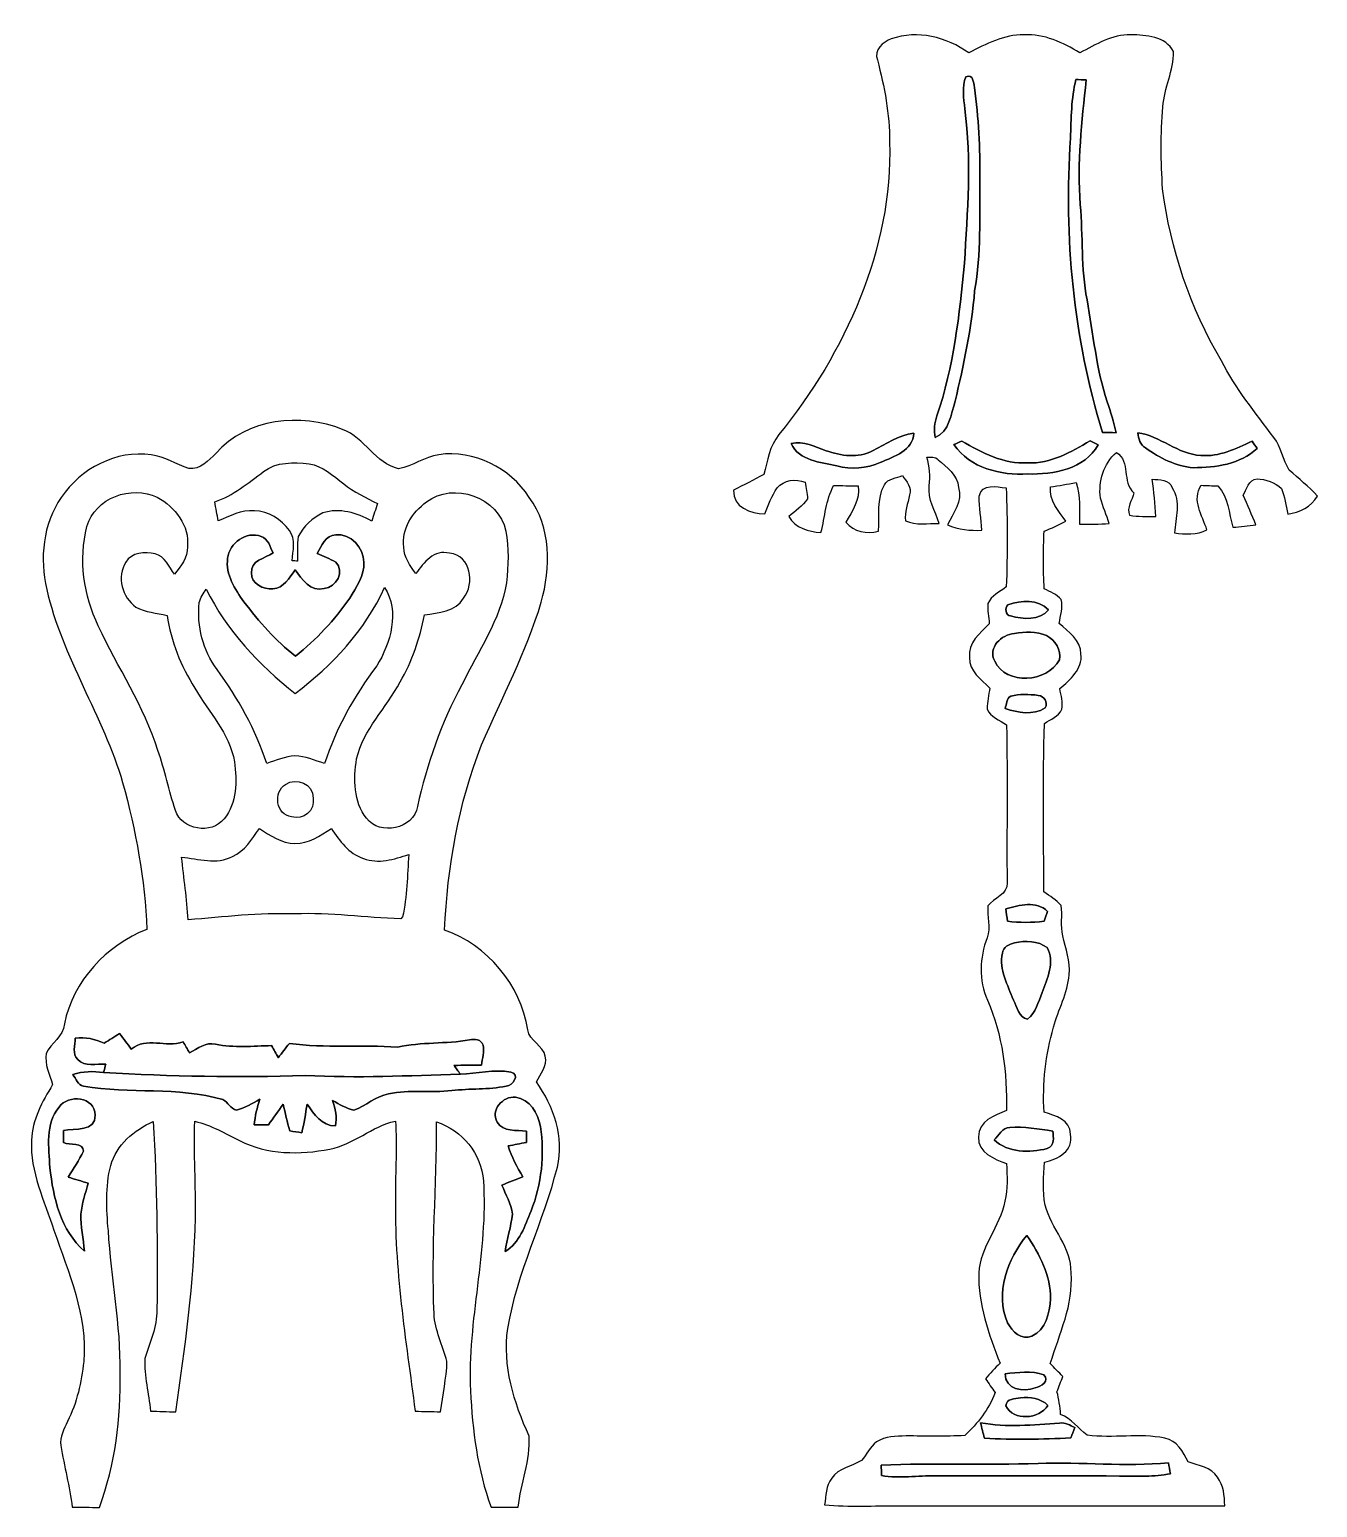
# Model space of a CAD drawing. Header units: centimetres. Extents: x -6.2 to 6.2, y -7 to 7.1.
import ezdxf

# ---------------------------------------------------------------- set-up
doc = ezdxf.new("R2010")
doc.units = ezdxf.units.CM
doc.header["$MEASUREMENT"] = 0
doc.layers.add('Camada 1', color=7, linetype='Continuous')

msp = doc.modelspace()

# ---------------------------------------------------------------- linework, layer by layer
at = {"layer": 'Camada 1', "color": 143}
for points, knots in [([(2.07926, 7.01922), (2.33186, 7.10881), (2.6095, 7.03791), (2.82151, 6.88445), (2.82151, 6.88445), (2.98626, 6.97018), (3.15877, 7.06296), (3.35068, 7.05767), (3.35068, 7.05767), (3.54471, 7.07143), (3.72321, 6.98253), (3.88479, 6.88622), (3.88479, 6.88622), (4.04001, 6.96136), (4.19311, 7.06613), (4.37373, 7.05801), (4.37373, 7.05801), (4.51979, 7.0566), (4.70782, 7.04532), (4.7833, 6.89751), (4.7833, 6.89751), (4.78472, 6.71688), (4.6944, 6.55002), (4.68066, 6.37046), (4.68066, 6.37046), (4.65771, 6.10904), (4.6616, 5.84482), (4.67818, 5.58305), (4.67818, 5.58305), (4.75438, 5.0045), (4.94383, 4.44041), (5.24157, 3.93805), (5.24157, 3.93805), (5.3781, 3.67312), (5.56541, 3.44063), (5.74321, 3.20286), (5.74321, 3.20286), (5.81766, 3.1115), (5.82824, 2.98767), (5.89209, 2.89102), (5.89209, 2.89102), (5.98028, 2.80599), (6.08047, 2.73368), (6.16196, 2.64089), (6.16196, 2.64089), (6.09917, 2.53929), (5.99298, 2.48567), (5.87798, 2.46873), (5.87798, 2.46873), (5.85998, 2.55164), (5.85011, 2.63735), (5.81659, 2.71568), (5.81659, 2.71568), (5.75451, 2.77247), (5.66632, 2.80246), (5.58305, 2.8074), (5.58305, 2.8074), (5.50228, 2.80034), (5.48534, 2.70544), (5.449, 2.649), (5.449, 2.649), (5.49239, 2.55551), (5.53473, 2.46133), (5.57247, 2.36536), (5.57247, 2.36536), (5.49875, 2.35691), (5.425, 2.34984), (5.35164, 2.3428), (5.35164, 2.3428), (5.30895, 2.47791), (5.31318, 2.63102), (5.20734, 2.73826), (5.20734, 2.73826), (5.15408, 2.74038), (5.10117, 2.7425), (5.04859, 2.74496), (5.04859, 2.74496), (4.95477, 2.60526), (5.06024, 2.45568), (5.10292, 2.3181), (5.10292, 2.3181), (5.0052, 2.26942), (4.8962, 2.27436), (4.79142, 2.28847), (4.79142, 2.28847), (4.80342, 2.43275), (4.85634, 2.58974), (4.76919, 2.72204), (4.76919, 2.72204), (4.74627, 2.8067), (4.64572, 2.79435), (4.57799, 2.80458), (4.57799, 2.80458), (4.59458, 2.68569), (4.60833, 2.56575), (4.61327, 2.44544), (4.61327, 2.44544), (4.52895, 2.44651), (4.44394, 2.44439), (4.36104, 2.45816), (4.36104, 2.45816), (4.33069, 2.53118), (4.38714, 2.60278), (4.40372, 2.67263), (4.40372, 2.67263), (4.28237, 2.77883), (4.3769, 2.9711), (4.23579, 3.05929), (4.23579, 3.05929), (4.11091, 2.95098), (4.06259, 2.78306), (4.08269, 2.62254), (4.08269, 2.62254), (4.10562, 2.53929), (4.1409, 2.46027), (4.16701, 2.37808), (4.16701, 2.37808), (4.07175, 2.37384), (3.97651, 2.37172), (3.88126, 2.37277), (3.88126, 2.37277), (3.87879, 2.50613), (3.89643, 2.643), (3.84915, 2.77106), (3.84915, 2.77106), (3.76731, 2.7566), (3.68547, 2.74214), (3.60362, 2.72944), (3.60362, 2.72944), (3.58951, 2.59785), (3.68158, 2.49977), (3.7525, 2.40064), (3.7525, 2.40064), (3.6844, 2.36466), (3.61385, 2.33503), (3.54329, 2.3047), (3.54329, 2.3047), (3.53484, 2.1216), (3.53342, 1.93781), (3.54507, 1.75472), (3.54507, 1.75472), (3.60079, 1.72366), (3.66606, 1.7018), (3.70769, 1.65064), (3.70769, 1.65064), (3.72638, 1.5748), (3.69887, 1.49754), (3.68828, 1.42239), (3.68828, 1.42239), (3.77506, 1.34126), (3.89607, 1.26293), (3.89573, 1.12959), (3.89573, 1.12959), (3.91512, 0.98283), (3.79024, 0.88477), (3.69393, 0.79762), (3.69393, 0.79762), (3.70521, 0.73271), (3.72604, 0.6664), (3.71264, 0.60006), (3.71264, 0.60006), (3.68299, 0.53021), (3.60469, 0.50375), (3.54541, 0.46531), (3.54541, 0.46531), (3.5306, -0.07267), (3.53976, -0.61136), (3.53976, -1.14935), (3.53976, -1.14935), (3.59798, -1.18816), (3.66077, -1.22344), (3.70699, -1.2774), (3.70699, -1.2774), (3.72004, -1.37407), (3.69922, -1.47284), (3.72145, -1.5688), (3.72145, -1.5688), (3.74967, -1.69121), (3.79623, -1.81363), (3.78354, -1.94168), (3.78354, -1.94168), (3.76802, -2.11807), (3.67841, -2.27507), (3.63395, -2.44403), (3.63395, -2.44403), (3.55494, -2.70722), (3.52672, -2.98379), (3.54259, -3.2579), (3.54259, -3.2579), (3.65159, -3.29035), (3.79377, -3.33021), (3.79659, -3.4692), (3.79659, -3.4692), (3.82869, -3.62338), (3.67558, -3.71052), (3.54717, -3.73556), (3.54717, -3.73556), (3.53694, -3.87244), (3.52565, -4.01214), (3.55353, -4.14796), (3.55353, -4.14796), (3.61102, -4.37373), (3.80612, -4.55188), (3.80152, -4.79565), (3.80152, -4.79565), (3.82622, -5.10117), (3.68864, -5.38091), (3.60221, -5.66525), (3.60221, -5.66525), (3.64243, -5.70618), (3.68229, -5.74745), (3.72215, -5.78908), (3.72215, -5.78908), (3.70346, -5.83706), (3.68477, -5.88539), (3.66642, -5.93407), (3.66642, -5.93407), (3.68547, -6.00499), (3.69569, -6.078), (3.70134, -6.15138), (3.70134, -6.15138), (3.80753, -6.19019), (3.86856, -6.28967), (3.9571, -6.3507), (3.9571, -6.3507), (4.20299, -6.38315), (4.45487, -6.32953), (4.699, -6.37892), (4.699, -6.37892), (4.81787, -6.39867), (4.87221, -6.51191), (4.92371, -6.60717), (4.92371, -6.60717), (5.02355, -6.63963), (5.14385, -6.65762), (5.20488, -6.75393), (5.20488, -6.75393), (5.26345, -6.83153), (5.2712, -6.93173), (5.27368, -7.02556), (5.27368, -7.02556), (4.23298, -7.03085), (3.19229, -7.02627), (2.15194, -7.02768), (2.15194, -7.02768), (1.91452, -7.02274), (1.6764, -7.04179), (1.44003, -7.01745), (1.44003, -7.01745), (1.45204, -6.93067), (1.45308, -6.83648), (1.50777, -6.76346), (1.50777, -6.76346), (1.57091, -6.66326), (1.69969, -6.65161), (1.79317, -6.59306), (1.79317, -6.59306), (1.84431, -6.53591), (1.87537, -6.46148), (1.93745, -6.4149), (1.93745, -6.4149), (2.02106, -6.36057), (2.12443, -6.35916), (2.22074, -6.35811), (2.22074, -6.35811), (2.40805, -6.35811), (2.59608, -6.36376), (2.78341, -6.35458), (2.78341, -6.35458), (2.90795, -6.23746), (3.0113, -6.1034), (3.07374, -5.94325), (3.07374, -5.94325), (3.0427, -5.89879), (3.01201, -5.85435), (2.98131, -5.8106), (2.98131, -5.8106), (3.02506, -5.75804), (3.07233, -5.7083), (3.12137, -5.66067), (3.12137, -5.66067), (3.01271, -5.38514), (2.90795, -5.09658), (2.91747, -4.79636), (2.91747, -4.79636), (2.9291, -4.54483), (3.12103, -4.35292), (3.1683, -4.11127), (3.1683, -4.11127), (3.19617, -3.99274), (3.1891, -3.87032), (3.18276, -3.75002), (3.18276, -3.75002), (3.06599, -3.70557), (2.90795, -3.64559), (2.91394, -3.49391), (2.91394, -3.49391), (2.91287, -3.34362), (3.06811, -3.28824), (3.18381, -3.24272), (3.18381, -3.24272), (3.18664, -2.8829), (3.14678, -2.51566), (3.00002, -2.18369), (3.00002, -2.18369), (2.91217, -1.99602), (2.92629, -1.77729), (2.99649, -1.58679), (2.99649, -1.58679), (3.03635, -1.48836), (2.99191, -1.3836), (3.00496, -1.28269), (3.00496, -1.28269), (3.06246, -1.20543), (3.19722, -1.17193), (3.1884, -1.06045), (3.1884, -1.06045), (3.18416, -0.55703), (3.19439, -0.05291), (3.1824, 0.45049), (3.1824, 0.45049), (3.11714, 0.49564), (3.03035, 0.5267), (2.99685, 0.60395), (2.99685, 0.60395), (2.99755, 0.67132), (3.01237, 0.73766), (3.02224, 0.80362), (3.02224, 0.80362), (2.9404, 0.88582), (2.82363, 0.96519), (2.82821, 1.09502), (2.82821, 1.09502), (2.81023, 1.23647), (2.93158, 1.32927), (3.018, 1.41993), (3.018, 1.41993), (3.01166, 1.48412), (3.00036, 1.54869), (3.00496, 1.61361), (3.00496, 1.61361), (3.036, 1.68875), (3.11925, 1.72366), (3.18065, 1.77129), (3.18065, 1.77129), (3.19229, 2.08774), (3.19439, 2.40524), (3.17887, 2.72133), (3.17887, 2.72133), (3.08539, 2.72732), (2.94922, 2.76754), (2.92099, 2.64125), (2.92099, 2.64125), (2.91994, 2.53188), (2.94252, 2.42393), (2.9464, 2.31457), (2.9464, 2.31457), (2.83386, 2.30752), (2.72238, 2.3248), (2.61725, 2.36502), (2.61725, 2.36502), (2.66912, 2.47826), (2.76825, 2.59291), (2.72345, 2.7252), (2.72345, 2.7252), (2.71144, 2.84373), (2.61372, 2.91994), (2.52871, 2.99013), (2.52871, 2.99013), (2.49943, 3.02012), (2.45674, 3.01519), (2.41899, 3.01449), (2.41899, 3.01449), (2.44615, 2.92559), (2.45463, 2.83245), (2.44298, 2.73967), (2.44298, 2.73967), (2.42639, 2.6116), (2.49943, 2.49765), (2.53753, 2.37983), (2.53753, 2.37983), (2.43028, 2.38159), (2.31527, 2.35937), (2.21438, 2.40454), (2.21438, 2.40454), (2.2038, 2.4892), (2.24013, 2.56998), (2.25319, 2.65219), (2.25319, 2.65219), (2.28528, 2.7245), (2.21755, 2.78058), (2.18756, 2.83986), (2.18756, 2.83986), (2.12865, 2.81269), (2.04716, 2.81235), (2.01295, 2.7492), (2.01295, 2.7492), (1.93815, 2.61408), (1.96744, 2.45356), (1.95545, 2.30575), (1.95545, 2.30575), (1.8436, 2.27507), (1.72049, 2.29941), (1.64358, 2.39041), (1.64358, 2.39041), (1.70249, 2.49872), (1.78257, 2.60914), (1.76247, 2.74002), (1.76247, 2.74002), (1.68346, 2.74109), (1.60479, 2.74179), (1.5261, 2.74143), (1.5261, 2.74143), (1.45238, 2.60244), (1.44497, 2.44333), (1.40511, 2.29376), (1.40511, 2.29376), (1.28622, 2.29941), (1.15958, 2.33574), (1.09748, 2.44544), (1.09748, 2.44544), (1.15992, 2.49907), (1.22907, 2.54776), (1.2774, 2.61549), (1.2774, 2.61549), (1.27353, 2.66912), (1.26259, 2.72133), (1.25411, 2.77388), (1.25411, 2.77388), (1.16063, 2.81128), (1.05339, 2.79752), (0.98495, 2.71992), (0.98495, 2.71992), (0.93274, 2.64442), (0.90275, 2.55658), (0.86606, 2.47297), (0.86606, 2.47297), (0.72989, 2.47473), (0.55879, 2.53364), (0.56868, 2.69875), (0.56868, 2.69875), (0.66533, 2.74742), (0.76093, 2.79717), (0.85689, 2.84726), (0.85689, 2.84726), (0.89322, 2.97885), (0.91193, 3.12208), (1.00259, 3.23003), (1.00259, 3.23003), (1.63971, 4.01672), (2.09091, 5.00345), (2.06304, 6.03179), (2.06304, 6.03179), (2.06375, 6.29849), (2.01365, 6.56061), (1.94627, 6.81743), (1.94627, 6.81743), (1.91135, 6.91232), (1.99707, 6.99206), (2.07926, 7.01922)], [0, 0, 0, 0, 0.00862069, 0.00862069, 0.00862069, 0.00862069, 0.01724138, 0.01724138, 0.01724138, 0.01724138, 0.02586207, 0.02586207, 0.02586207, 0.02586207, 0.03448276, 0.03448276, 0.03448276, 0.03448276, 0.04310345, 0.04310345, 0.04310345, 0.04310345, 0.05172414, 0.05172414, 0.05172414, 0.05172414, 0.06034483, 0.06034483, 0.06034483, 0.06034483, 0.06896552, 0.06896552, 0.06896552, 0.06896552, 0.07758621, 0.07758621, 0.07758621, 0.07758621, 0.0862069, 0.0862069, 0.0862069, 0.0862069, 0.09482759, 0.09482759, 0.09482759, 0.09482759, 0.10344828, 0.10344828, 0.10344828, 0.10344828, 0.11206897, 0.11206897, 0.11206897, 0.11206897, 0.12068966, 0.12068966, 0.12068966, 0.12068966, 0.12931034, 0.12931034, 0.12931034, 0.12931034, 0.13793103, 0.13793103, 0.13793103, 0.13793103, 0.14655172, 0.14655172, 0.14655172, 0.14655172, 0.15517241, 0.15517241, 0.15517241, 0.15517241, 0.1637931, 0.1637931, 0.1637931, 0.1637931, 0.17241379, 0.17241379, 0.17241379, 0.17241379, 0.18103448, 0.18103448, 0.18103448, 0.18103448, 0.18965517, 0.18965517, 0.18965517, 0.18965517, 0.19827586, 0.19827586, 0.19827586, 0.19827586, 0.20689655, 0.20689655, 0.20689655, 0.20689655, 0.21551724, 0.21551724, 0.21551724, 0.21551724, 0.22413793, 0.22413793, 0.22413793, 0.22413793, 0.23275862, 0.23275862, 0.23275862, 0.23275862, 0.24137931, 0.24137931, 0.24137931, 0.24137931, 0.25, 0.25, 0.25, 0.25, 0.25862069, 0.25862069, 0.25862069, 0.25862069, 0.26724138, 0.26724138, 0.26724138, 0.26724138, 0.27586207, 0.27586207, 0.27586207, 0.27586207, 0.28448276, 0.28448276, 0.28448276, 0.28448276, 0.29310345, 0.29310345, 0.29310345, 0.29310345, 0.30172414, 0.30172414, 0.30172414, 0.30172414, 0.31034483, 0.31034483, 0.31034483, 0.31034483, 0.31896552, 0.31896552, 0.31896552, 0.31896552, 0.32758621, 0.32758621, 0.32758621, 0.32758621, 0.3362069, 0.3362069, 0.3362069, 0.3362069, 0.34482759, 0.34482759, 0.34482759, 0.34482759, 0.35344828, 0.35344828, 0.35344828, 0.35344828, 0.36206897, 0.36206897, 0.36206897, 0.36206897, 0.37068966, 0.37068966, 0.37068966, 0.37068966, 0.37931034, 0.37931034, 0.37931034, 0.37931034, 0.38793103, 0.38793103, 0.38793103, 0.38793103, 0.39655172, 0.39655172, 0.39655172, 0.39655172, 0.40517241, 0.40517241, 0.40517241, 0.40517241, 0.4137931, 0.4137931, 0.4137931, 0.4137931, 0.42241379, 0.42241379, 0.42241379, 0.42241379, 0.43103448, 0.43103448, 0.43103448, 0.43103448, 0.43965517, 0.43965517, 0.43965517, 0.43965517, 0.44827586, 0.44827586, 0.44827586, 0.44827586, 0.45689655, 0.45689655, 0.45689655, 0.45689655, 0.46551724, 0.46551724, 0.46551724, 0.46551724, 0.47413793, 0.47413793, 0.47413793, 0.47413793, 0.48275862, 0.48275862, 0.48275862, 0.48275862, 0.49137931, 0.49137931, 0.49137931, 0.49137931, 0.5, 0.5, 0.5, 0.5, 0.50862069, 0.50862069, 0.50862069, 0.50862069, 0.51724138, 0.51724138, 0.51724138, 0.51724138, 0.52586207, 0.52586207, 0.52586207, 0.52586207, 0.53448276, 0.53448276, 0.53448276, 0.53448276, 0.54310345, 0.54310345, 0.54310345, 0.54310345, 0.55172414, 0.55172414, 0.55172414, 0.55172414, 0.56034483, 0.56034483, 0.56034483, 0.56034483, 0.56896552, 0.56896552, 0.56896552, 0.56896552, 0.57758621, 0.57758621, 0.57758621, 0.57758621, 0.5862069, 0.5862069, 0.5862069, 0.5862069, 0.59482759, 0.59482759, 0.59482759, 0.59482759, 0.60344828, 0.60344828, 0.60344828, 0.60344828, 0.61206897, 0.61206897, 0.61206897, 0.61206897, 0.62068966, 0.62068966, 0.62068966, 0.62068966, 0.62931034, 0.62931034, 0.62931034, 0.62931034, 0.63793103, 0.63793103, 0.63793103, 0.63793103, 0.64655172, 0.64655172, 0.64655172, 0.64655172, 0.65517241, 0.65517241, 0.65517241, 0.65517241, 0.6637931, 0.6637931, 0.6637931, 0.6637931, 0.67241379, 0.67241379, 0.67241379, 0.67241379, 0.68103448, 0.68103448, 0.68103448, 0.68103448, 0.68965517, 0.68965517, 0.68965517, 0.68965517, 0.69827586, 0.69827586, 0.69827586, 0.69827586, 0.70689655, 0.70689655, 0.70689655, 0.70689655, 0.71551724, 0.71551724, 0.71551724, 0.71551724, 0.72413793, 0.72413793, 0.72413793, 0.72413793, 0.73275862, 0.73275862, 0.73275862, 0.73275862, 0.74137931, 0.74137931, 0.74137931, 0.74137931, 0.75, 0.75, 0.75, 0.75, 0.75862069, 0.75862069, 0.75862069, 0.75862069, 0.76724138, 0.76724138, 0.76724138, 0.76724138, 0.77586207, 0.77586207, 0.77586207, 0.77586207, 0.78448276, 0.78448276, 0.78448276, 0.78448276, 0.79310345, 0.79310345, 0.79310345, 0.79310345, 0.80172414, 0.80172414, 0.80172414, 0.80172414, 0.81034483, 0.81034483, 0.81034483, 0.81034483, 0.81896552, 0.81896552, 0.81896552, 0.81896552, 0.82758621, 0.82758621, 0.82758621, 0.82758621, 0.8362069, 0.8362069, 0.8362069, 0.8362069, 0.84482759, 0.84482759, 0.84482759, 0.84482759, 0.85344828, 0.85344828, 0.85344828, 0.85344828, 0.86206897, 0.86206897, 0.86206897, 0.86206897, 0.87068966, 0.87068966, 0.87068966, 0.87068966, 0.87931034, 0.87931034, 0.87931034, 0.87931034, 0.88793103, 0.88793103, 0.88793103, 0.88793103, 0.89655172, 0.89655172, 0.89655172, 0.89655172, 0.90517241, 0.90517241, 0.90517241, 0.90517241, 0.9137931, 0.9137931, 0.9137931, 0.9137931, 0.92241379, 0.92241379, 0.92241379, 0.92241379, 0.93103448, 0.93103448, 0.93103448, 0.93103448, 0.93965517, 0.93965517, 0.93965517, 0.93965517, 0.94827586, 0.94827586, 0.94827586, 0.94827586, 0.95689655, 0.95689655, 0.95689655, 0.95689655, 0.96551724, 0.96551724, 0.96551724, 0.96551724, 0.97413793, 0.97413793, 0.97413793, 0.97413793, 0.98275862, 0.98275862, 0.98275862, 0.98275862, 1, 1, 1, 1]), ([(2.79435, 6.65656), (2.79435, 6.65656), (2.79435, 6.65656), (2.79435, 6.65656), (2.79435, 6.65656), (2.75025, 6.55954), (2.77529, 6.45089), (2.78341, 6.34965), (2.78341, 6.34965), (2.85043, 5.85927), (2.8074, 5.36363), (2.78024, 4.87221), (2.78024, 4.87221), (2.73368, 4.37868), (2.67616, 3.8802), (2.516, 3.40854), (2.516, 3.40854), (2.49096, 3.34222), (2.48884, 3.2713), (2.49977, 3.2018), (2.49977, 3.2018), (2.63525, 3.26424), (2.65253, 3.42335), (2.69027, 3.54999), (2.69027, 3.54999), (2.77213, 3.89854), (2.84973, 4.24956), (2.8776, 4.60728), (2.8776, 4.60728), (2.94145, 4.96147), (2.92311, 5.322), (2.927, 5.67972), (2.927, 5.67972), (2.92981, 5.97217), (2.9157, 6.26533), (2.87619, 6.55496), (2.87619, 6.55496), (2.86385, 6.60223), (2.86737, 6.68796), (2.79435, 6.65656)], [0, 0, 0, 0, 0.09090909, 0.09090909, 0.09090909, 0.09090909, 0.18181818, 0.18181818, 0.18181818, 0.18181818, 0.27272727, 0.27272727, 0.27272727, 0.27272727, 0.36363636, 0.36363636, 0.36363636, 0.36363636, 0.45454545, 0.45454545, 0.45454545, 0.45454545, 0.54545455, 0.54545455, 0.54545455, 0.54545455, 0.63636364, 0.63636364, 0.63636364, 0.63636364, 0.72727273, 0.72727273, 0.72727273, 0.72727273, 0.81818182, 0.81818182, 0.81818182, 0.81818182, 1, 1, 1, 1]), ([(3.84774, 6.63081), (3.84774, 6.63081), (3.84774, 6.63081), (3.84774, 6.63081), (3.84774, 6.63081), (3.80118, 6.44735), (3.80434, 6.25722), (3.79518, 6.06953), (3.79518, 6.06953), (3.73238, 5.12197), (3.82269, 4.15995), (4.10104, 3.25013), (4.10104, 3.25013), (4.14479, 3.24943), (4.18853, 3.24908), (4.23262, 3.24872), (4.23262, 3.24872), (4.20899, 3.34892), (4.18076, 3.44805), (4.14796, 3.54541), (4.14796, 3.54541), (4.04213, 3.86079), (4.0146, 4.19452), (3.95427, 4.52013), (3.95427, 4.52013), (3.89607, 4.82141), (3.91617, 5.12903), (3.88972, 5.43348), (3.88972, 5.43348), (3.85726, 5.83177), (3.90489, 6.23005), (3.94616, 6.62586), (3.94616, 6.62586), (3.92148, 6.62693), (3.87208, 6.62975), (3.84774, 6.63081)], [0, 0, 0, 0, 0.1, 0.1, 0.1, 0.1, 0.2, 0.2, 0.2, 0.2, 0.3, 0.3, 0.3, 0.3, 0.4, 0.4, 0.4, 0.4, 0.5, 0.5, 0.5, 0.5, 0.6, 0.6, 0.6, 0.6, 0.7, 0.7, 0.7, 0.7, 0.8, 0.8, 0.8, 0.8, 1, 1, 1, 1]), ([(-4.39103, 3.05047), (-4.09787, 3.39019), (-3.57645, 3.43958), (-3.17746, 3.27871), (-3.17746, 3.27871), (-2.96509, 3.20216), (-2.86597, 2.95134), (-2.64089, 2.90335), (-2.64089, 2.90335), (-2.50613, 2.92488), (-2.39323, 3.01978), (-2.25636, 3.03812), (-2.25636, 3.03812), (-1.91981, 3.08645), (-1.57198, 2.91358), (-1.39064, 2.6289), (-1.39064, 2.6289), (-1.17722, 2.3428), (-1.18285, 1.95579), (-1.27494, 1.6256), (-1.27494, 1.6256), (-1.41639, 1.15111), (-1.65169, 0.71296), (-1.84679, 0.26), (-1.84679, 0.26), (-2.06798, -0.30444), (-2.1724, -0.91052), (-2.20169, -1.51411), (-2.20169, -1.51411), (-1.79, -1.65664), (-1.47109, -2.0387), (-1.40334, -2.46909), (-1.40334, -2.46909), (-1.38888, -2.57739), (-1.25518, -2.61584), (-1.23577, -2.72274), (-1.23577, -2.72274), (-1.21284, -2.8141), (-1.28198, -2.89172), (-1.3215, -2.96791), (-1.3215, -2.96791), (-1.15534, -3.2025), (-1.04985, -3.49532), (-1.12006, -3.78388), (-1.12006, -3.78388), (-1.25236, -4.30635), (-1.50566, -4.79424), (-1.59526, -5.32835), (-1.59526, -5.32835), (-1.64747, -5.68537), (-1.5367, -6.03885), (-1.3903, -6.36023), (-1.3903, -6.36023), (-1.37759, -6.59058), (-1.46897, -6.81355), (-1.49613, -7.04144), (-1.49613, -7.04144), (-1.58291, -7.04074), (-1.66933, -7.04037), (-1.75577, -7.04108), (-1.75577, -7.04108), (-1.88453, -6.68408), (-1.93569, -6.30378), (-1.95226, -5.92632), (-1.95226, -5.92632), (-1.98437, -5.2518), (-1.78399, -4.58857), (-1.82879, -3.91407), (-1.82879, -3.91407), (-1.84679, -3.65653), (-2.03305, -3.429), (-2.27753, -3.35138), (-2.27753, -3.35138), (-2.27541, -3.96346), (-2.33045, -4.57482), (-2.30082, -5.18688), (-2.30082, -5.18688), (-2.29622, -5.34811), (-2.21684, -5.49098), (-2.17769, -5.64339), (-2.17769, -5.64339), (-2.18227, -5.80602), (-2.21826, -5.96547), (-2.24084, -6.12634), (-2.24084, -6.12634), (-2.32127, -6.12457), (-2.40171, -6.12315), (-2.4825, -6.1214), (-2.4825, -6.1214), (-2.5721, -5.4363), (-2.68569, -4.7498), (-2.67053, -4.05659), (-2.67053, -4.05659), (-2.6737, -3.81916), (-2.65324, -3.5814), (-2.67229, -3.34398), (-2.67229, -3.34398), (-2.89877, -3.3916), (-3.07128, -3.56834), (-3.29917, -3.61173), (-3.29917, -3.61173), (-3.58563, -3.66606), (-3.8989, -3.66606), (-4.16418, -3.53024), (-4.16418, -3.53024), (-4.30388, -3.46075), (-4.44005, -3.38101), (-4.59351, -3.34503), (-4.59351, -3.34503), (-4.60798, -3.65266), (-4.58045, -3.96063), (-4.58786, -4.26861), (-4.58786, -4.26861), (-4.60092, -4.89196), (-4.68558, -5.5111), (-4.77626, -6.12705), (-4.77626, -6.12705), (-4.85739, -6.12493), (-4.93818, -6.12281), (-5.01896, -6.11964), (-5.01896, -6.11964), (-5.03307, -5.95136), (-5.07965, -5.7852), (-5.07223, -5.61586), (-5.07223, -5.61586), (-5.02637, -5.46276), (-4.95406, -5.31424), (-4.95723, -5.1502), (-4.95723, -5.1502), (-4.94946, -4.54907), (-4.95687, -3.94757), (-4.99145, -3.34715), (-4.99145, -3.34715), (-5.17418, -3.42652), (-5.34492, -3.57152), (-5.39962, -3.76943), (-5.39962, -3.76943), (-5.45076, -3.97262), (-5.4423, -4.18465), (-5.42183, -4.39173), (-5.42183, -4.39173), (-5.39503, -4.8454), (-5.30224, -5.29449), (-5.30895, -5.75027), (-5.30895, -5.75027), (-5.30014, -6.18737), (-5.35586, -6.63151), (-5.50791, -7.04249), (-5.50791, -7.04249), (-5.59469, -7.04074), (-5.68113, -7.04074), (-5.76757, -7.04144), (-5.76757, -7.04144), (-5.7912, -6.84213), (-5.84658, -6.64845), (-5.87621, -6.45054), (-5.87621, -6.45054), (-5.89209, -6.36693), (-5.84553, -6.29214), (-5.81271, -6.21946), (-5.81271, -6.21946), (-5.72452, -6.04026), (-5.67689, -5.84305), (-5.6582, -5.64515), (-5.6582, -5.64515), (-5.61798, -5.207), (-5.80565, -4.79424), (-5.94289, -4.38855), (-5.94289, -4.38855), (-6.03179, -4.10703), (-6.17714, -3.8301), (-6.15702, -3.52672), (-6.15702, -3.52672), (-6.1528, -3.33092), (-6.05401, -3.15701), (-5.95629, -2.99366), (-5.95629, -2.99366), (-5.98523, -2.89701), (-6.03425, -2.79893), (-6.01839, -2.69558), (-6.01839, -2.69558), (-5.969, -2.59503), (-5.8554, -2.53223), (-5.8427, -2.41265), (-5.8427, -2.41265), (-5.76226, -2.00025), (-5.43877, -1.65946), (-5.05388, -1.50812), (-5.05388, -1.50812), (-5.07083, -1.03187), (-5.15902, -0.5595), (-5.28567, -0.10089), (-5.28567, -0.10089), (-5.47158, 0.53693), (-5.86563, 1.09714), (-6.01203, 1.74871), (-6.01203, 1.74871), (-6.08083, 2.04399), (-6.05048, 2.37384), (-5.87304, 2.62714), (-5.87304, 2.62714), (-5.68888, 2.90547), (-5.34634, 3.08504), (-5.01085, 3.03671), (-5.01085, 3.03671), (-4.88209, 3.02048), (-4.77273, 2.94428), (-4.65067, 2.90688), (-4.65067, 2.90688), (-4.54201, 2.88924), (-4.46263, 2.9845), (-4.39103, 3.05047)], [0, 0, 0, 0, 0.01851852, 0.01851852, 0.01851852, 0.01851852, 0.03703704, 0.03703704, 0.03703704, 0.03703704, 0.05555556, 0.05555556, 0.05555556, 0.05555556, 0.07407407, 0.07407407, 0.07407407, 0.07407407, 0.09259259, 0.09259259, 0.09259259, 0.09259259, 0.11111111, 0.11111111, 0.11111111, 0.11111111, 0.12962963, 0.12962963, 0.12962963, 0.12962963, 0.14814815, 0.14814815, 0.14814815, 0.14814815, 0.16666667, 0.16666667, 0.16666667, 0.16666667, 0.18518519, 0.18518519, 0.18518519, 0.18518519, 0.2037037, 0.2037037, 0.2037037, 0.2037037, 0.22222222, 0.22222222, 0.22222222, 0.22222222, 0.24074074, 0.24074074, 0.24074074, 0.24074074, 0.25925926, 0.25925926, 0.25925926, 0.25925926, 0.27777778, 0.27777778, 0.27777778, 0.27777778, 0.2962963, 0.2962963, 0.2962963, 0.2962963, 0.31481481, 0.31481481, 0.31481481, 0.31481481, 0.33333333, 0.33333333, 0.33333333, 0.33333333, 0.35185185, 0.35185185, 0.35185185, 0.35185185, 0.37037037, 0.37037037, 0.37037037, 0.37037037, 0.38888889, 0.38888889, 0.38888889, 0.38888889, 0.40740741, 0.40740741, 0.40740741, 0.40740741, 0.42592593, 0.42592593, 0.42592593, 0.42592593, 0.44444444, 0.44444444, 0.44444444, 0.44444444, 0.46296296, 0.46296296, 0.46296296, 0.46296296, 0.48148148, 0.48148148, 0.48148148, 0.48148148, 0.5, 0.5, 0.5, 0.5, 0.51851852, 0.51851852, 0.51851852, 0.51851852, 0.53703704, 0.53703704, 0.53703704, 0.53703704, 0.55555556, 0.55555556, 0.55555556, 0.55555556, 0.57407407, 0.57407407, 0.57407407, 0.57407407, 0.59259259, 0.59259259, 0.59259259, 0.59259259, 0.61111111, 0.61111111, 0.61111111, 0.61111111, 0.62962963, 0.62962963, 0.62962963, 0.62962963, 0.64814815, 0.64814815, 0.64814815, 0.64814815, 0.66666667, 0.66666667, 0.66666667, 0.66666667, 0.68518519, 0.68518519, 0.68518519, 0.68518519, 0.7037037, 0.7037037, 0.7037037, 0.7037037, 0.72222222, 0.72222222, 0.72222222, 0.72222222, 0.74074074, 0.74074074, 0.74074074, 0.74074074, 0.75925926, 0.75925926, 0.75925926, 0.75925926, 0.77777778, 0.77777778, 0.77777778, 0.77777778, 0.7962963, 0.7962963, 0.7962963, 0.7962963, 0.81481481, 0.81481481, 0.81481481, 0.81481481, 0.83333333, 0.83333333, 0.83333333, 0.83333333, 0.85185185, 0.85185185, 0.85185185, 0.85185185, 0.87037037, 0.87037037, 0.87037037, 0.87037037, 0.88888889, 0.88888889, 0.88888889, 0.88888889, 0.90740741, 0.90740741, 0.90740741, 0.90740741, 0.92592593, 0.92592593, 0.92592593, 0.92592593, 0.94444444, 0.94444444, 0.94444444, 0.94444444, 0.96296296, 0.96296296, 0.96296296, 0.96296296, 1, 1, 1, 1]), ([(1.90005, 3.07445), (1.90005, 3.07445), (1.90005, 3.07445), (1.90005, 3.07445), (1.90005, 3.07445), (1.76035, 3.0046), (1.59561, 3.02541), (1.45379, 3.07622), (1.45379, 3.07622), (1.34584, 3.11114), (1.23789, 3.17605), (1.12077, 3.14501), (1.12077, 3.14501), (1.19556, 2.97602), (1.40053, 2.96932), (1.55645, 2.93017), (1.55645, 2.93017), (1.69509, 2.89489), (1.84221, 2.90405), (1.97343, 2.96333), (1.97343, 2.96333), (2.10431, 3.01978), (2.2874, 3.07445), (2.29481, 3.24555), (2.29481, 3.24555), (2.14877, 3.22579), (2.02812, 3.13937), (1.90005, 3.07445)], [0, 0, 0, 0, 0.125, 0.125, 0.125, 0.125, 0.25, 0.25, 0.25, 0.25, 0.375, 0.375, 0.375, 0.375, 0.5, 0.5, 0.5, 0.5, 0.625, 0.625, 0.625, 0.625, 0.75, 0.75, 0.75, 0.75, 1, 1, 1, 1]), ([(2.6797, 3.13443), (2.6797, 3.13443), (2.6797, 3.13443), (2.6797, 3.13443), (2.6797, 3.13443), (2.83457, 2.90759), (3.12702, 2.8388), (3.38701, 2.85326), (3.38701, 2.85326), (3.6322, 2.84902), (3.93135, 2.89665), (4.06047, 3.13336), (4.06047, 3.13336), (4.04142, 3.14254), (4.00402, 3.16089), (3.98533, 3.17005), (3.98533, 3.17005), (3.80012, 3.06599), (3.60715, 2.94852), (3.38632, 2.96016), (3.38632, 2.96016), (3.15524, 2.94604), (2.94745, 3.05717), (2.75342, 3.1683), (2.75342, 3.1683), (2.73507, 3.15982), (2.69804, 3.14289), (2.6797, 3.13443)], [0, 0, 0, 0, 0.125, 0.125, 0.125, 0.125, 0.25, 0.25, 0.25, 0.25, 0.375, 0.375, 0.375, 0.375, 0.5, 0.5, 0.5, 0.5, 0.625, 0.625, 0.625, 0.625, 0.75, 0.75, 0.75, 0.75, 1, 1, 1, 1]), ([(4.44076, 3.2466), (4.44076, 3.2466), (4.44076, 3.2466), (4.44076, 3.2466), (4.44076, 3.2466), (4.45028, 3.19263), (4.46122, 3.13231), (4.51379, 3.10303), (4.51379, 3.10303), (4.64925, 3.00743), (4.80484, 2.92593), (4.97275, 2.91358), (4.97275, 2.91358), (5.18724, 2.91465), (5.42113, 2.94428), (5.58446, 3.09845), (5.58446, 3.09845), (5.57213, 3.11538), (5.54777, 3.14959), (5.53544, 3.16652), (5.53544, 3.16652), (5.38056, 3.09808), (5.2204, 3.01378), (5.04542, 3.03142), (5.04542, 3.03142), (4.82318, 3.03954), (4.65807, 3.21944), (4.44076, 3.2466)], [0, 0, 0, 0, 0.125, 0.125, 0.125, 0.125, 0.25, 0.25, 0.25, 0.25, 0.375, 0.375, 0.375, 0.375, 0.5, 0.5, 0.5, 0.5, 0.625, 0.625, 0.625, 0.625, 0.75, 0.75, 0.75, 0.75, 1, 1, 1, 1]), ([(-3.93488, 2.87619), (-3.93488, 2.87619), (-3.93488, 2.87619), (-3.93488, 2.87619), (-3.93488, 2.87619), (-4.08269, 2.76718), (-4.22485, 2.64617), (-4.40195, 2.58692), (-4.40195, 2.58692), (-4.39173, 2.52552), (-4.3808, 2.4645), (-4.3695, 2.40312), (-4.3695, 2.40312), (-4.25874, 2.44934), (-4.14725, 2.51213), (-4.02271, 2.50013), (-4.02271, 2.50013), (-3.88725, 2.50048), (-3.76449, 2.41723), (-3.68652, 2.31104), (-3.68652, 2.31104), (-3.62055, 2.22744), (-3.65512, 2.11807), (-3.66077, 2.02247), (-3.66077, 2.02247), (-3.64771, 2.0214), (-3.62162, 2.0193), (-3.60856, 2.01824), (-3.60856, 2.01824), (-3.60856, 2.09656), (-3.61843, 2.17594), (-3.60257, 2.25319), (-3.60257, 2.25319), (-3.55282, 2.35162), (-3.46709, 2.43204), (-3.36797, 2.47967), (-3.36797, 2.47967), (-3.20781, 2.53293), (-3.04095, 2.47931), (-2.89877, 2.40242), (-2.89877, 2.40242), (-2.88008, 2.45886), (-2.86137, 2.51495), (-2.84268, 2.57104), (-2.84268, 2.57104), (-2.95592, 2.62466), (-3.06916, 2.68076), (-3.16759, 2.75943), (-3.16759, 2.75943), (-3.26918, 2.83562), (-3.36832, 2.93051), (-3.49885, 2.95063), (-3.49885, 2.95063), (-3.6463, 2.96757), (-3.81105, 2.97074), (-3.93488, 2.87619)], [0, 0, 0, 0, 0.06666667, 0.06666667, 0.06666667, 0.06666667, 0.13333333, 0.13333333, 0.13333333, 0.13333333, 0.2, 0.2, 0.2, 0.2, 0.26666667, 0.26666667, 0.26666667, 0.26666667, 0.33333333, 0.33333333, 0.33333333, 0.33333333, 0.4, 0.4, 0.4, 0.4, 0.46666667, 0.46666667, 0.46666667, 0.46666667, 0.53333333, 0.53333333, 0.53333333, 0.53333333, 0.6, 0.6, 0.6, 0.6, 0.66666667, 0.66666667, 0.66666667, 0.66666667, 0.73333333, 0.73333333, 0.73333333, 0.73333333, 0.8, 0.8, 0.8, 0.8, 0.86666667, 0.86666667, 0.86666667, 0.86666667, 1, 1, 1, 1]), ([(-5.62785, 2.34984), (-5.62785, 2.34984), (-5.62785, 2.34984), (-5.62785, 2.34984), (-5.62785, 2.34984), (-5.709, 2.03412), (-5.6582, 1.69016), (-5.51814, 1.39805), (-5.51814, 1.39805), (-5.33082, 0.99942), (-5.08105, 0.629), (-4.94736, 0.20637), (-4.94736, 0.20637), (-4.87997, 0.01869), (-4.8447, -0.17921), (-4.77908, -0.36759), (-4.77908, -0.36759), (-4.71981, -0.55527), (-4.4323, -0.60325), (-4.31375, -0.44803), (-4.31375, -0.44803), (-4.18818, -0.29739), (-4.18994, -0.08573), (-4.21323, 0.09842), (-4.21323, 0.09842), (-4.26084, 0.36971), (-4.46122, 0.57291), (-4.59422, 0.80362), (-4.59422, 0.80362), (-4.72827, 1.01458), (-4.82106, 1.25095), (-4.85916, 1.49825), (-4.85916, 1.49825), (-4.95969, 1.52152), (-5.06659, 1.52929), (-5.15832, 1.57938), (-5.15832, 1.57938), (-5.2892, 1.67111), (-5.34423, 1.86972), (-5.25426, 2.008), (-5.25426, 2.008), (-5.20064, 2.10431), (-5.07047, 2.10784), (-4.97487, 2.08879), (-4.97487, 2.08879), (-4.87927, 2.06587), (-4.84222, 1.96391), (-4.78825, 1.89301), (-4.78825, 1.89301), (-4.72617, 1.96814), (-4.6616, 2.0521), (-4.66514, 2.15511), (-4.66514, 2.15511), (-4.64114, 2.35795), (-4.78437, 2.53753), (-4.95335, 2.63031), (-4.95335, 2.63031), (-5.20381, 2.75025), (-5.54813, 2.62643), (-5.62785, 2.34984)], [0, 0, 0, 0, 0.0625, 0.0625, 0.0625, 0.0625, 0.125, 0.125, 0.125, 0.125, 0.1875, 0.1875, 0.1875, 0.1875, 0.25, 0.25, 0.25, 0.25, 0.3125, 0.3125, 0.3125, 0.3125, 0.375, 0.375, 0.375, 0.375, 0.4375, 0.4375, 0.4375, 0.4375, 0.5, 0.5, 0.5, 0.5, 0.5625, 0.5625, 0.5625, 0.5625, 0.625, 0.625, 0.625, 0.625, 0.6875, 0.6875, 0.6875, 0.6875, 0.75, 0.75, 0.75, 0.75, 0.8125, 0.8125, 0.8125, 0.8125, 0.875, 0.875, 0.875, 0.875, 1, 1, 1, 1]), ([(-2.37348, 2.58585), (-2.37348, 2.58585), (-2.37348, 2.58585), (-2.37348, 2.58585), (-2.37348, 2.58585), (-2.51001, 2.48778), (-2.61408, 2.3248), (-2.59221, 2.15123), (-2.59221, 2.15123), (-2.58974, 2.05458), (-2.53188, 1.97414), (-2.4765, 1.89971), (-2.4765, 1.89971), (-2.39854, 2.00235), (-2.30292, 2.13571), (-2.15299, 2.09373), (-2.15299, 2.09373), (-1.94556, 2.07327), (-1.90994, 1.80552), (-2.01824, 1.66334), (-2.01824, 1.66334), (-2.0962, 1.53387), (-2.25953, 1.52858), (-2.39182, 1.50318), (-2.39182, 1.50318), (-2.44157, 1.28023), (-2.50754, 1.05833), (-2.62784, 0.86218), (-2.62784, 0.86218), (-2.75731, 0.611), (-2.97992, 0.40745), (-3.04375, 0.12488), (-3.04375, 0.12488), (-3.07304, -0.06631), (-3.07552, -0.28434), (-2.94815, -0.44343), (-2.94815, -0.44343), (-2.81939, -0.61348), (-2.49836, -0.54575), (-2.46027, -0.33126), (-2.46027, -0.33126), (-2.37172, 0.07443), (-2.23448, 0.46989), (-2.03412, 0.83467), (-2.03412, 0.83467), (-1.881, 1.155), (-1.66582, 1.4552), (-1.6076, 1.81256), (-1.6076, 1.81256), (-1.58925, 1.97626), (-1.58433, 2.14417), (-1.61466, 2.30681), (-1.61466, 2.30681), (-1.6764, 2.62748), (-2.11949, 2.78482), (-2.37348, 2.58585)], [0, 0, 0, 0, 0.06666667, 0.06666667, 0.06666667, 0.06666667, 0.13333333, 0.13333333, 0.13333333, 0.13333333, 0.2, 0.2, 0.2, 0.2, 0.26666667, 0.26666667, 0.26666667, 0.26666667, 0.33333333, 0.33333333, 0.33333333, 0.33333333, 0.4, 0.4, 0.4, 0.4, 0.46666667, 0.46666667, 0.46666667, 0.46666667, 0.53333333, 0.53333333, 0.53333333, 0.53333333, 0.6, 0.6, 0.6, 0.6, 0.66666667, 0.66666667, 0.66666667, 0.66666667, 0.73333333, 0.73333333, 0.73333333, 0.73333333, 0.8, 0.8, 0.8, 0.8, 0.86666667, 0.86666667, 0.86666667, 0.86666667, 1, 1, 1, 1]), ([(-4.27955, 2.04681), (-4.27955, 2.04681), (-4.27955, 2.04681), (-4.27955, 2.04681), (-4.27955, 2.04681), (-4.30035, 1.89052), (-4.20792, 1.75012), (-4.12255, 1.62806), (-4.12255, 1.62806), (-3.97791, 1.43791), (-3.81776, 1.25764), (-3.63044, 1.10808), (-3.63044, 1.10808), (-3.4311, 1.26612), (-3.25472, 1.4545), (-3.11009, 1.66404), (-3.11009, 1.66404), (-3.04517, 1.76847), (-2.96932, 1.88029), (-2.97356, 2.00907), (-2.97356, 2.00907), (-2.97427, 2.14841), (-3.09879, 2.28635), (-3.24414, 2.27047), (-3.24414, 2.27047), (-3.34362, 2.26835), (-3.38067, 2.16393), (-3.42089, 2.09055), (-3.42089, 2.09055), (-3.36125, 2.0648), (-3.29917, 2.04328), (-3.24343, 2.00942), (-3.24343, 2.00942), (-3.15312, 1.92017), (-3.23849, 1.766), (-3.35421, 1.75789), (-3.35421, 1.75789), (-3.48509, 1.72154), (-3.5687, 1.84467), (-3.63185, 1.93674), (-3.63185, 1.93674), (-3.68757, 1.86124), (-3.74049, 1.7586), (-3.84703, 1.7526), (-3.84703, 1.7526), (-3.93593, 1.74519), (-4.05553, 1.80269), (-4.04988, 1.90534), (-4.04988, 1.90534), (-4.06505, 2.02352), (-3.91936, 2.04611), (-3.84422, 2.09797), (-3.84422, 2.09797), (-3.87244, 2.15582), (-3.88866, 2.23378), (-3.95817, 2.25602), (-3.95817, 2.25602), (-4.09821, 2.30893), (-4.26473, 2.19216), (-4.27955, 2.04681)], [0, 0, 0, 0, 0.0625, 0.0625, 0.0625, 0.0625, 0.125, 0.125, 0.125, 0.125, 0.1875, 0.1875, 0.1875, 0.1875, 0.25, 0.25, 0.25, 0.25, 0.3125, 0.3125, 0.3125, 0.3125, 0.375, 0.375, 0.375, 0.375, 0.4375, 0.4375, 0.4375, 0.4375, 0.5, 0.5, 0.5, 0.5, 0.5625, 0.5625, 0.5625, 0.5625, 0.625, 0.625, 0.625, 0.625, 0.6875, 0.6875, 0.6875, 0.6875, 0.75, 0.75, 0.75, 0.75, 0.8125, 0.8125, 0.8125, 0.8125, 0.875, 0.875, 0.875, 0.875, 1, 1, 1, 1]), ([(-2.77529, 1.76705), (-2.77529, 1.76705), (-2.77529, 1.76705), (-2.77529, 1.76705), (-2.77529, 1.76705), (-2.96262, 1.35748), (-3.27518, 1.01917), (-3.63326, 0.7514), (-3.63326, 0.7514), (-3.97756, 1.02588), (-4.28837, 1.35361), (-4.48522, 1.75119), (-4.48522, 1.75119), (-4.50919, 1.70956), (-4.54166, 1.6704), (-4.55153, 1.62172), (-4.55153, 1.62172), (-4.57446, 1.39664), (-4.51767, 1.16346), (-4.38009, 0.98212), (-4.38009, 0.98212), (-4.18007, 0.70555), (-4.01002, 0.40674), (-3.90525, 0.08078), (-3.90525, 0.08078), (-3.81669, 0.11077), (-3.7285, 0.14851), (-3.63431, 0.1538), (-3.63431, 0.1538), (-3.53554, 0.15275), (-3.44346, 0.11182), (-3.35173, 0.08008), (-3.35173, 0.08008), (-3.23956, 0.41839), (-3.06458, 0.73166), (-2.85114, 1.01599), (-2.85114, 1.01599), (-2.71744, 1.23119), (-2.62784, 1.53916), (-2.77529, 1.76705)], [0, 0, 0, 0, 0.09090909, 0.09090909, 0.09090909, 0.09090909, 0.18181818, 0.18181818, 0.18181818, 0.18181818, 0.27272727, 0.27272727, 0.27272727, 0.27272727, 0.36363636, 0.36363636, 0.36363636, 0.36363636, 0.45454545, 0.45454545, 0.45454545, 0.45454545, 0.54545455, 0.54545455, 0.54545455, 0.54545455, 0.63636364, 0.63636364, 0.63636364, 0.63636364, 0.72727273, 0.72727273, 0.72727273, 0.72727273, 0.81818182, 0.81818182, 0.81818182, 0.81818182, 1, 1, 1, 1]), ([(3.19617, 1.6009), (3.19617, 1.6009), (3.19617, 1.6009), (3.19617, 1.6009), (3.19617, 1.6009), (3.16618, 1.5688), (3.17146, 1.50106), (3.22192, 1.49436), (3.22192, 1.49436), (3.34222, 1.46437), (3.49815, 1.44392), (3.58563, 1.55363), (3.58563, 1.55363), (3.48297, 1.65876), (3.32422, 1.64182), (3.19617, 1.6009)], [0, 0, 0, 0, 0.2, 0.2, 0.2, 0.2, 0.4, 0.4, 0.4, 0.4, 0.6, 0.6, 0.6, 0.6, 1, 1, 1, 1]), ([(3.2579, 1.32537), (3.2579, 1.32537), (3.2579, 1.32537), (3.2579, 1.32537), (3.2579, 1.32537), (3.13477, 1.31692), (3.00036, 1.18921), (3.06987, 1.06221), (3.06987, 1.06221), (3.18169, 0.82408), (3.57011, 0.8576), (3.69076, 1.0728), (3.69076, 1.0728), (3.71369, 1.16662), (3.64525, 1.2633), (3.56551, 1.30739), (3.56551, 1.30739), (3.4692, 1.34972), (3.35915, 1.34196), (3.2579, 1.32537)], [0, 0, 0, 0, 0.16666667, 0.16666667, 0.16666667, 0.16666667, 0.33333333, 0.33333333, 0.33333333, 0.33333333, 0.5, 0.5, 0.5, 0.5, 0.66666667, 0.66666667, 0.66666667, 0.66666667, 1, 1, 1, 1]), ([(3.22367, 0.72636), (3.22367, 0.72636), (3.22367, 0.72636), (3.22367, 0.72636), (3.22367, 0.72636), (3.18028, 0.70414), (3.18593, 0.64593), (3.169, 0.60713), (3.169, 0.60713), (3.29282, 0.56868), (3.43746, 0.53764), (3.55423, 0.61348), (3.55423, 0.61348), (3.58386, 0.66428), (3.54436, 0.7313), (3.48614, 0.73271), (3.48614, 0.73271), (3.39936, 0.74577), (3.30904, 0.74648), (3.22367, 0.72636)], [0, 0, 0, 0, 0.16666667, 0.16666667, 0.16666667, 0.16666667, 0.33333333, 0.33333333, 0.33333333, 0.33333333, 0.5, 0.5, 0.5, 0.5, 0.66666667, 0.66666667, 0.66666667, 0.66666667, 1, 1, 1, 1]), ([(-3.72356, -0.11959), (-3.72356, -0.11959), (-3.72356, -0.11959), (-3.72356, -0.11959), (-3.72356, -0.11959), (-3.84668, -0.18908), (-3.81565, -0.41697), (-3.66606, -0.42827), (-3.66606, -0.42827), (-3.55389, -0.47059), (-3.43817, -0.36442), (-3.46109, -0.2494), (-3.46109, -0.2494), (-3.45439, -0.11711), (-3.62232, -0.04621), (-3.72356, -0.11959)], [0, 0, 0, 0, 0.2, 0.2, 0.2, 0.2, 0.4, 0.4, 0.4, 0.4, 0.6, 0.6, 0.6, 0.6, 1, 1, 1, 1]), ([(-3.9751, -0.54186), (-3.9751, -0.54186), (-3.9751, -0.54186), (-3.9751, -0.54186), (-3.9751, -0.54186), (-4.04566, -0.64311), (-4.1148, -0.75671), (-4.23228, -0.80892), (-4.23228, -0.80892), (-4.38538, -0.89041), (-4.5593, -0.83185), (-4.72052, -0.81526), (-4.72052, -0.81526), (-4.6983, -1.01528), (-4.67006, -1.21496), (-4.65771, -1.41639), (-4.65771, -1.41639), (-4.31694, -1.38923), (-3.97651, -1.34584), (-3.63361, -1.3596), (-3.63361, -1.3596), (-3.29494, -1.34408), (-2.95875, -1.39805), (-2.62113, -1.40616), (-2.62113, -1.40616), (-2.62113, -1.40616), (-2.60244, -1.38747), (-2.60244, -1.38747), (-2.60244, -1.38747), (-2.56187, -1.19167), (-2.55693, -0.9906), (-2.54458, -0.79128), (-2.54458, -0.79128), (-2.68357, -0.83467), (-2.83598, -0.88477), (-2.97885, -0.82727), (-2.97885, -0.82727), (-3.11962, -0.78317), (-3.2071, -0.65829), (-3.28577, -0.54222), (-3.28577, -0.54222), (-3.3916, -0.60995), (-3.50273, -0.68896), (-3.63431, -0.68403), (-3.63431, -0.68403), (-3.76307, -0.68579), (-3.87032, -0.60607), (-3.9751, -0.54186)], [0, 0, 0, 0, 0.07692308, 0.07692308, 0.07692308, 0.07692308, 0.15384615, 0.15384615, 0.15384615, 0.15384615, 0.23076923, 0.23076923, 0.23076923, 0.23076923, 0.30769231, 0.30769231, 0.30769231, 0.30769231, 0.38461538, 0.38461538, 0.38461538, 0.38461538, 0.46153846, 0.46153846, 0.46153846, 0.46153846, 0.53846154, 0.53846154, 0.53846154, 0.53846154, 0.61538462, 0.61538462, 0.61538462, 0.61538462, 0.69230769, 0.69230769, 0.69230769, 0.69230769, 0.76923077, 0.76923077, 0.76923077, 0.76923077, 0.84615385, 0.84615385, 0.84615385, 0.84615385, 1, 1, 1, 1]), ([(3.17675, -1.30951), (3.17675, -1.30951), (3.17675, -1.30951), (3.17675, -1.30951), (3.17675, -1.30951), (3.18135, -1.34937), (3.18628, -1.38959), (3.19158, -1.4298), (3.19158, -1.4298), (3.30834, -1.44392), (3.42652, -1.44426), (3.54329, -1.42945), (3.54329, -1.42945), (3.55141, -1.40582), (3.56763, -1.35854), (3.57575, -1.33526), (3.57575, -1.33526), (3.46745, -1.22731), (3.30624, -1.2774), (3.17675, -1.30951)], [0, 0, 0, 0, 0.16666667, 0.16666667, 0.16666667, 0.16666667, 0.33333333, 0.33333333, 0.33333333, 0.33333333, 0.5, 0.5, 0.5, 0.5, 0.66666667, 0.66666667, 0.66666667, 0.66666667, 1, 1, 1, 1]), ([(3.25895, -1.63617), (3.25895, -1.63617), (3.25895, -1.63617), (3.25895, -1.63617), (3.25895, -1.63617), (3.20815, -1.65028), (3.14888, -1.67534), (3.14395, -1.73601), (3.14395, -1.73601), (3.10973, -1.89264), (3.1958, -2.04152), (3.24838, -2.18405), (3.24838, -2.18405), (3.28507, -2.24861), (3.29881, -2.35055), (3.38384, -2.36748), (3.38384, -2.36748), (3.46428, -2.30681), (3.48509, -2.19991), (3.52531, -2.11278), (3.52531, -2.11278), (3.57363, -1.97801), (3.64912, -1.82068), (3.57258, -1.68239), (3.57258, -1.68239), (3.48402, -1.61678), (3.36303, -1.6122), (3.25895, -1.63617)], [0, 0, 0, 0, 0.125, 0.125, 0.125, 0.125, 0.25, 0.25, 0.25, 0.25, 0.375, 0.375, 0.375, 0.375, 0.5, 0.5, 0.5, 0.5, 0.625, 0.625, 0.625, 0.625, 0.75, 0.75, 0.75, 0.75, 1, 1, 1, 1]), ([(-5.46206, -2.59644), (-5.46206, -2.59644), (-5.46206, -2.59644), (-5.46206, -2.59644), (-5.46206, -2.59644), (-5.54955, -2.55763), (-5.64339, -2.53717), (-5.73899, -2.54881), (-5.73899, -2.54881), (-5.7358, -2.61549), (-5.77391, -2.7005), (-5.71605, -2.75307), (-5.71605, -2.75307), (-5.64585, -2.8268), (-5.53614, -2.79505), (-5.44653, -2.79646), (-5.44653, -2.79646), (-5.45182, -2.81693), (-5.46276, -2.85715), (-5.4684, -2.87725), (-5.4684, -2.87725), (-5.56682, -2.86597), (-5.66737, -2.86315), (-5.76192, -2.89736), (-5.76192, -2.89736), (-5.73263, -2.93722), (-5.71605, -2.99931), (-5.65891, -3.00777), (-5.65891, -3.00777), (-5.21723, -3.0868), (-4.75791, -3.00955), (-4.32399, -3.13725), (-4.32399, -3.13725), (-4.27672, -3.16442), (-4.25062, -3.22545), (-4.19522, -3.23744), (-4.19522, -3.23744), (-4.11444, -3.21804), (-4.04247, -3.17394), (-3.9698, -3.13443), (-3.9698, -3.13443), (-3.99873, -3.21344), (-4.01567, -3.296), (-4.02412, -3.37996), (-4.02412, -3.37996), (-3.97932, -3.37996), (-3.93417, -3.3796), (-3.88902, -3.37855), (-3.88902, -3.37855), (-3.84069, -3.31399), (-3.79411, -3.24801), (-3.74791, -3.1824), (-3.74791, -3.1824), (-3.72745, -3.26743), (-3.70699, -3.3528), (-3.6844, -3.43746), (-3.6844, -3.43746), (-3.64596, -3.44311), (-3.60715, -3.4484), (-3.5687, -3.45405), (-3.5687, -3.45405), (-3.54787, -3.36337), (-3.53165, -3.27201), (-3.51861, -3.17994), (-3.51861, -3.17994), (-3.45122, -3.27625), (-3.37855, -3.38949), (-3.2459, -3.38912), (-3.2459, -3.38912), (-3.22967, -3.30658), (-3.2466, -3.22438), (-3.27483, -3.14678), (-3.27483, -3.14678), (-3.20852, -3.18169), (-3.14254, -3.2198), (-3.06951, -3.2399), (-3.06951, -3.2399), (-2.95416, -3.19722), (-2.86032, -3.10585), (-2.73719, -3.08115), (-2.73719, -3.08115), (-2.53787, -3.03917), (-2.33291, -3.07481), (-2.13184, -3.05047), (-2.13184, -3.05047), (-1.95826, -3.03035), (-1.78082, -3.04375), (-1.60937, -3.00813), (-1.60937, -3.00813), (-1.54481, -3.00319), (-1.47496, -2.89453), (-1.56632, -2.87372), (-1.56632, -2.87372), (-1.72685, -2.84373), (-1.88877, -2.88924), (-2.04964, -2.89382), (-2.04964, -2.89382), (-2.0701, -2.86597), (-2.0902, -2.8381), (-2.11067, -2.81023), (-2.11067, -2.81023), (-2.02318, -2.80775), (-1.93569, -2.8074), (-1.84784, -2.80704), (-1.84784, -2.80704), (-1.83973, -2.74389), (-1.81715, -2.67935), (-1.83161, -2.61584), (-1.83161, -2.61584), (-1.84784, -2.55905), (-1.91452, -2.55658), (-1.96179, -2.56611), (-1.96179, -2.56611), (-2.19004, -2.60561), (-2.42359, -2.58444), (-2.65041, -2.6356), (-2.65041, -2.6356), (-2.99544, -2.60879), (-3.34362, -2.64724), (-3.68793, -2.59891), (-3.68793, -2.59891), (-3.72356, -2.64442), (-3.75884, -2.68993), (-3.79411, -2.73578), (-3.79411, -2.73578), (-3.81494, -2.69662), (-3.83645, -2.65818), (-3.85797, -2.61972), (-3.85797, -2.61972), (-4.03718, -2.62573), (-4.21815, -2.6423), (-4.39596, -2.60738), (-4.39596, -2.60738), (-4.48875, -2.58197), (-4.56706, -2.65007), (-4.64431, -2.68993), (-4.64431, -2.68993), (-4.66443, -2.65394), (-4.68558, -2.61796), (-4.70675, -2.58304), (-4.70675, -2.58304), (-4.8715, -2.64371), (-5.05707, -2.53223), (-5.20206, -2.65499), (-5.20206, -2.65499), (-5.23909, -2.60456), (-5.27614, -2.55376), (-5.31459, -2.50472), (-5.31459, -2.50472), (-5.36363, -2.53541), (-5.41267, -2.56611), (-5.46206, -2.59644)], [0, 0, 0, 0, 0.02564103, 0.02564103, 0.02564103, 0.02564103, 0.05128205, 0.05128205, 0.05128205, 0.05128205, 0.07692308, 0.07692308, 0.07692308, 0.07692308, 0.1025641, 0.1025641, 0.1025641, 0.1025641, 0.12820513, 0.12820513, 0.12820513, 0.12820513, 0.15384615, 0.15384615, 0.15384615, 0.15384615, 0.17948718, 0.17948718, 0.17948718, 0.17948718, 0.20512821, 0.20512821, 0.20512821, 0.20512821, 0.23076923, 0.23076923, 0.23076923, 0.23076923, 0.25641026, 0.25641026, 0.25641026, 0.25641026, 0.28205128, 0.28205128, 0.28205128, 0.28205128, 0.30769231, 0.30769231, 0.30769231, 0.30769231, 0.33333333, 0.33333333, 0.33333333, 0.33333333, 0.35897436, 0.35897436, 0.35897436, 0.35897436, 0.38461538, 0.38461538, 0.38461538, 0.38461538, 0.41025641, 0.41025641, 0.41025641, 0.41025641, 0.43589744, 0.43589744, 0.43589744, 0.43589744, 0.46153846, 0.46153846, 0.46153846, 0.46153846, 0.48717949, 0.48717949, 0.48717949, 0.48717949, 0.51282051, 0.51282051, 0.51282051, 0.51282051, 0.53846154, 0.53846154, 0.53846154, 0.53846154, 0.56410256, 0.56410256, 0.56410256, 0.56410256, 0.58974359, 0.58974359, 0.58974359, 0.58974359, 0.61538462, 0.61538462, 0.61538462, 0.61538462, 0.64102564, 0.64102564, 0.64102564, 0.64102564, 0.66666667, 0.66666667, 0.66666667, 0.66666667, 0.69230769, 0.69230769, 0.69230769, 0.69230769, 0.71794872, 0.71794872, 0.71794872, 0.71794872, 0.74358974, 0.74358974, 0.74358974, 0.74358974, 0.76923077, 0.76923077, 0.76923077, 0.76923077, 0.79487179, 0.79487179, 0.79487179, 0.79487179, 0.82051282, 0.82051282, 0.82051282, 0.82051282, 0.84615385, 0.84615385, 0.84615385, 0.84615385, 0.87179487, 0.87179487, 0.87179487, 0.87179487, 0.8974359, 0.8974359, 0.8974359, 0.8974359, 0.92307692, 0.92307692, 0.92307692, 0.92307692, 0.94871795, 0.94871795, 0.94871795, 0.94871795, 1, 1, 1, 1]), ([(-5.46206, -2.59644), (-5.41267, -2.56611), (-5.36363, -2.53541), (-5.31459, -2.50472), (-5.31459, -2.50472), (-5.27614, -2.55376), (-5.23909, -2.60456), (-5.20206, -2.65499), (-5.20206, -2.65499), (-5.05707, -2.53223), (-4.8715, -2.64371), (-4.70675, -2.58304), (-4.70675, -2.58304), (-4.68558, -2.61796), (-4.66443, -2.65394), (-4.64431, -2.68993), (-4.64431, -2.68993), (-4.56706, -2.65007), (-4.48875, -2.58197), (-4.39596, -2.60738), (-4.39596, -2.60738), (-4.21815, -2.6423), (-4.03718, -2.62573), (-3.85797, -2.61972), (-3.85797, -2.61972), (-3.83645, -2.65818), (-3.81494, -2.69662), (-3.79411, -2.73578), (-3.79411, -2.73578), (-3.75884, -2.68993), (-3.72356, -2.64442), (-3.68793, -2.59891), (-3.68793, -2.59891), (-3.34362, -2.64724), (-2.99544, -2.60879), (-2.65041, -2.6356), (-2.65041, -2.6356), (-2.42359, -2.58444), (-2.19004, -2.60561), (-1.96179, -2.56611), (-1.96179, -2.56611), (-1.91452, -2.55658), (-1.84784, -2.55905), (-1.83161, -2.61584), (-1.83161, -2.61584), (-1.81715, -2.67935), (-1.83973, -2.74389), (-1.84784, -2.80704), (-1.84784, -2.80704), (-1.93569, -2.8074), (-2.02318, -2.80775), (-2.11067, -2.81023), (-2.11067, -2.81023), (-2.0902, -2.8381), (-2.0701, -2.86597), (-2.04964, -2.89382), (-2.04964, -2.89382), (-2.54494, -2.90865), (-3.04058, -2.93193), (-3.53589, -2.90688), (-3.53589, -2.90688), (-4.18007, -2.92629), (-4.82494, -2.91535), (-5.4684, -2.87725), (-5.4684, -2.87725), (-5.46276, -2.85715), (-5.45182, -2.81693), (-5.44653, -2.79646), (-5.44653, -2.79646), (-5.53614, -2.79505), (-5.64585, -2.8268), (-5.71605, -2.75307), (-5.71605, -2.75307), (-5.77391, -2.7005), (-5.7358, -2.61549), (-5.73899, -2.54881), (-5.73899, -2.54881), (-5.64339, -2.53717), (-5.54955, -2.55763), (-5.46206, -2.59644)], [0, 0, 0, 0, 0.04761905, 0.04761905, 0.04761905, 0.04761905, 0.0952381, 0.0952381, 0.0952381, 0.0952381, 0.14285714, 0.14285714, 0.14285714, 0.14285714, 0.19047619, 0.19047619, 0.19047619, 0.19047619, 0.23809524, 0.23809524, 0.23809524, 0.23809524, 0.28571429, 0.28571429, 0.28571429, 0.28571429, 0.33333333, 0.33333333, 0.33333333, 0.33333333, 0.38095238, 0.38095238, 0.38095238, 0.38095238, 0.42857143, 0.42857143, 0.42857143, 0.42857143, 0.47619048, 0.47619048, 0.47619048, 0.47619048, 0.52380952, 0.52380952, 0.52380952, 0.52380952, 0.57142857, 0.57142857, 0.57142857, 0.57142857, 0.61904762, 0.61904762, 0.61904762, 0.61904762, 0.66666667, 0.66666667, 0.66666667, 0.66666667, 0.71428571, 0.71428571, 0.71428571, 0.71428571, 0.76190476, 0.76190476, 0.76190476, 0.76190476, 0.80952381, 0.80952381, 0.80952381, 0.80952381, 0.85714286, 0.85714286, 0.85714286, 0.85714286, 0.9047619, 0.9047619, 0.9047619, 0.9047619, 1, 1, 1, 1]), ([(-5.89421, -3.20886), (-5.89421, -3.20886), (-5.89421, -3.20886), (-5.89421, -3.20886), (-5.89421, -3.20886), (-6.02721, -3.37007), (-5.99369, -3.5955), (-5.98204, -3.78882), (-5.98204, -3.78882), (-5.94959, -4.07458), (-5.87974, -4.39242), (-5.6508, -4.58716), (-5.6508, -4.58716), (-5.66173, -4.46899), (-5.68678, -4.35186), (-5.68466, -4.23298), (-5.68466, -4.23298), (-5.67584, -4.13137), (-5.64161, -4.03472), (-5.61481, -3.93734), (-5.61481, -3.93734), (-5.67901, -3.91829), (-5.74321, -3.89995), (-5.80707, -3.88055), (-5.80707, -3.88055), (-5.7598, -3.79659), (-5.70159, -3.71897), (-5.65996, -3.63149), (-5.65996, -3.63149), (-5.65784, -3.54507), (-5.79261, -3.57786), (-5.85045, -3.54824), (-5.85045, -3.54824), (-5.85152, -3.50979), (-5.85257, -3.47098), (-5.85328, -3.43252), (-5.85328, -3.43252), (-5.74886, -3.41136), (-5.5372, -3.44628), (-5.54848, -3.28507), (-5.54848, -3.28507), (-5.54918, -3.10832), (-5.80672, -3.08397), (-5.89421, -3.20886)], [0, 0, 0, 0, 0.08333333, 0.08333333, 0.08333333, 0.08333333, 0.16666667, 0.16666667, 0.16666667, 0.16666667, 0.25, 0.25, 0.25, 0.25, 0.33333333, 0.33333333, 0.33333333, 0.33333333, 0.41666667, 0.41666667, 0.41666667, 0.41666667, 0.5, 0.5, 0.5, 0.5, 0.58333333, 0.58333333, 0.58333333, 0.58333333, 0.66666667, 0.66666667, 0.66666667, 0.66666667, 0.75, 0.75, 0.75, 0.75, 0.83333333, 0.83333333, 0.83333333, 0.83333333, 1, 1, 1, 1]), ([(-1.69579, -3.35244), (-1.69579, -3.35244), (-1.69579, -3.35244), (-1.69579, -3.35244), (-1.69579, -3.35244), (-1.64217, -3.45122), (-1.51024, -3.42547), (-1.41676, -3.43958), (-1.41676, -3.43958), (-1.41639, -3.4752), (-1.41605, -3.51084), (-1.41569, -3.54646), (-1.41569, -3.54646), (-1.4746, -3.55811), (-1.53317, -3.56941), (-1.59173, -3.5814), (-1.59173, -3.5814), (-1.55787, -3.68547), (-1.50812, -3.78354), (-1.44992, -3.87631), (-1.44992, -3.87631), (-1.51729, -3.90243), (-1.58467, -3.92888), (-1.65206, -3.95534), (-1.65206, -3.95534), (-1.61361, -4.04636), (-1.56562, -4.13526), (-1.55046, -4.23403), (-1.55046, -4.23403), (-1.56316, -4.35468), (-1.60479, -4.4704), (-1.6196, -4.59105), (-1.6196, -4.59105), (-1.48096, -4.50744), (-1.43087, -4.34445), (-1.3723, -4.20334), (-1.3723, -4.20334), (-1.27034, -3.94757), (-1.24178, -3.66535), (-1.28198, -3.39372), (-1.28198, -3.39372), (-1.30457, -3.26989), (-1.3857, -3.13195), (-1.52118, -3.11502), (-1.52118, -3.11502), (-1.64041, -3.1002), (-1.76635, -3.24061), (-1.69579, -3.35244)], [0, 0, 0, 0, 0.07692308, 0.07692308, 0.07692308, 0.07692308, 0.15384615, 0.15384615, 0.15384615, 0.15384615, 0.23076923, 0.23076923, 0.23076923, 0.23076923, 0.30769231, 0.30769231, 0.30769231, 0.30769231, 0.38461538, 0.38461538, 0.38461538, 0.38461538, 0.46153846, 0.46153846, 0.46153846, 0.46153846, 0.53846154, 0.53846154, 0.53846154, 0.53846154, 0.61538462, 0.61538462, 0.61538462, 0.61538462, 0.69230769, 0.69230769, 0.69230769, 0.69230769, 0.76923077, 0.76923077, 0.76923077, 0.76923077, 0.84615385, 0.84615385, 0.84615385, 0.84615385, 1, 1, 1, 1]), ([(3.06317, -3.52283), (3.06317, -3.52283), (3.06317, -3.52283), (3.06317, -3.52283), (3.06317, -3.52283), (3.1997, -3.64912), (3.40254, -3.64701), (3.57292, -3.60644), (3.57292, -3.60644), (3.64666, -3.57893), (3.63255, -3.4999), (3.6262, -3.43817), (3.6262, -3.43817), (3.48933, -3.42089), (3.35173, -3.39336), (3.21344, -3.40395), (3.21344, -3.40395), (3.14289, -3.40713), (3.10832, -3.47873), (3.06317, -3.52283)], [0, 0, 0, 0, 0.16666667, 0.16666667, 0.16666667, 0.16666667, 0.33333333, 0.33333333, 0.33333333, 0.33333333, 0.5, 0.5, 0.5, 0.5, 0.66666667, 0.66666667, 0.66666667, 0.66666667, 1, 1, 1, 1]), ([(3.19334, -5.27473), (3.19334, -5.27473), (3.19334, -5.27473), (3.19334, -5.27473), (3.19334, -5.27473), (3.2332, -5.35445), (3.32951, -5.45007), (3.42511, -5.40103), (3.42511, -5.40103), (3.56305, -5.34492), (3.59445, -5.17735), (3.60469, -5.04542), (3.60469, -5.04542), (3.6061, -4.82389), (3.4999, -4.6168), (3.37784, -4.43793), (3.37784, -4.43793), (3.19263, -4.66266), (3.06811, -4.99145), (3.19334, -5.27473)], [0, 0, 0, 0, 0.16666667, 0.16666667, 0.16666667, 0.16666667, 0.33333333, 0.33333333, 0.33333333, 0.33333333, 0.5, 0.5, 0.5, 0.5, 0.66666667, 0.66666667, 0.66666667, 0.66666667, 1, 1, 1, 1]), ([(3.16971, -5.76155), (3.16971, -5.76155), (3.16971, -5.76155), (3.16971, -5.76155), (3.16971, -5.76155), (3.16688, -5.91679), (3.34327, -5.93865), (3.45863, -5.89845), (3.45863, -5.89845), (3.5126, -5.88751), (3.60221, -5.82999), (3.54012, -5.7732), (3.54012, -5.7732), (3.42159, -5.72947), (3.29247, -5.75274), (3.16971, -5.76155)], [0, 0, 0, 0, 0.2, 0.2, 0.2, 0.2, 0.4, 0.4, 0.4, 0.4, 0.6, 0.6, 0.6, 0.6, 1, 1, 1, 1]), ([(3.17641, -6.06882), (3.17641, -6.06882), (3.17641, -6.06882), (3.17641, -6.06882), (3.17641, -6.06882), (3.24626, -6.21841), (3.49708, -6.19794), (3.57893, -6.06602), (3.57893, -6.06602), (3.50979, -5.99581), (3.41029, -5.98204), (3.31645, -5.99405), (3.31645, -5.99405), (3.26354, -6.00321), (3.18311, -5.99827), (3.17641, -6.06882)], [0, 0, 0, 0, 0.2, 0.2, 0.2, 0.2, 0.4, 0.4, 0.4, 0.4, 0.6, 0.6, 0.6, 0.6, 1, 1, 1, 1]), ([(2.93404, -6.23252), (2.93404, -6.23252), (2.93404, -6.23252), (2.93404, -6.23252), (2.93404, -6.23252), (2.94604, -6.28085), (2.95875, -6.32953), (2.97144, -6.37857), (2.97144, -6.37857), (3.24696, -6.39621), (3.52424, -6.39092), (3.79976, -6.37575), (3.79976, -6.37575), (3.81246, -6.34293), (3.82551, -6.31048), (3.83857, -6.27839), (3.83857, -6.27839), (3.7927, -6.25439), (3.74509, -6.22547), (3.69111, -6.23464), (3.69111, -6.23464), (3.43923, -6.25228), (3.18452, -6.27839), (2.93404, -6.23252)], [0, 0, 0, 0, 0.14285714, 0.14285714, 0.14285714, 0.14285714, 0.28571429, 0.28571429, 0.28571429, 0.28571429, 0.42857143, 0.42857143, 0.42857143, 0.42857143, 0.57142857, 0.57142857, 0.57142857, 0.57142857, 0.71428571, 0.71428571, 0.71428571, 0.71428571, 1, 1, 1, 1]), ([(3.48543, -6.62023), (3.48543, -6.62023), (3.48543, -6.62023), (3.48543, -6.62023), (3.48543, -6.62023), (2.9845, -6.64279), (2.4825, -6.61317), (1.98154, -6.63857), (1.98154, -6.63857), (1.98261, -6.66326), (1.98472, -6.71335), (1.98578, -6.73805), (1.98578, -6.73805), (2.15793, -6.76521), (2.3315, -6.73734), (2.50472, -6.74017), (2.50472, -6.74017), (3.17534, -6.74299), (3.84598, -6.7384), (4.51626, -6.74299), (4.51626, -6.74299), (4.59563, -6.74122), (4.67501, -6.7324), (4.75368, -6.72146), (4.75368, -6.72146), (4.74661, -6.68548), (4.74062, -6.64986), (4.73499, -6.61423), (4.73499, -6.61423), (4.31906, -6.6548), (3.90207, -6.60646), (3.48543, -6.62023)], [0, 0, 0, 0, 0.11111111, 0.11111111, 0.11111111, 0.11111111, 0.22222222, 0.22222222, 0.22222222, 0.22222222, 0.33333333, 0.33333333, 0.33333333, 0.33333333, 0.44444444, 0.44444444, 0.44444444, 0.44444444, 0.55555556, 0.55555556, 0.55555556, 0.55555556, 0.66666667, 0.66666667, 0.66666667, 0.66666667, 0.77777778, 0.77777778, 0.77777778, 0.77777778, 1, 1, 1, 1])]:
    msp.add_open_spline(points, degree=3, knots=knots, dxfattribs=at)
at = {"layer": 'Camada 1', "color": 153}
for points, knots in [([(2.79435, 6.65656), (2.86737, 6.68796), (2.86385, 6.60223), (2.87619, 6.55496), (2.87619, 6.55496), (2.9157, 6.26533), (2.92981, 5.97217), (2.927, 5.67972), (2.927, 5.67972), (2.92311, 5.322), (2.94145, 4.96147), (2.8776, 4.60728), (2.8776, 4.60728), (2.84973, 4.24956), (2.77213, 3.89854), (2.69027, 3.54999), (2.69027, 3.54999), (2.65253, 3.42335), (2.63525, 3.26424), (2.49977, 3.2018), (2.49977, 3.2018), (2.48884, 3.2713), (2.49096, 3.34222), (2.516, 3.40854), (2.516, 3.40854), (2.67616, 3.8802), (2.73368, 4.37868), (2.78024, 4.87221), (2.78024, 4.87221), (2.8074, 5.36363), (2.85043, 5.85927), (2.78341, 6.34965), (2.78341, 6.34965), (2.77529, 6.45089), (2.75025, 6.55954), (2.79435, 6.65656)], [0, 0, 0, 0, 0.1, 0.1, 0.1, 0.1, 0.2, 0.2, 0.2, 0.2, 0.3, 0.3, 0.3, 0.3, 0.4, 0.4, 0.4, 0.4, 0.5, 0.5, 0.5, 0.5, 0.6, 0.6, 0.6, 0.6, 0.7, 0.7, 0.7, 0.7, 0.8, 0.8, 0.8, 0.8, 1, 1, 1, 1]), ([(3.84774, 6.63081), (3.87208, 6.62975), (3.92148, 6.62693), (3.94616, 6.62586), (3.94616, 6.62586), (3.90489, 6.23005), (3.85726, 5.83177), (3.88972, 5.43348), (3.88972, 5.43348), (3.91617, 5.12903), (3.89607, 4.82141), (3.95427, 4.52013), (3.95427, 4.52013), (4.0146, 4.19452), (4.04213, 3.86079), (4.14796, 3.54541), (4.14796, 3.54541), (4.18076, 3.44805), (4.20899, 3.34892), (4.23262, 3.24872), (4.23262, 3.24872), (4.18853, 3.24908), (4.14479, 3.24943), (4.10104, 3.25013), (4.10104, 3.25013), (3.82269, 4.15995), (3.73238, 5.12197), (3.79518, 6.06953), (3.79518, 6.06953), (3.80434, 6.25722), (3.80118, 6.44735), (3.84774, 6.63081)], [0, 0, 0, 0, 0.11111111, 0.11111111, 0.11111111, 0.11111111, 0.22222222, 0.22222222, 0.22222222, 0.22222222, 0.33333333, 0.33333333, 0.33333333, 0.33333333, 0.44444444, 0.44444444, 0.44444444, 0.44444444, 0.55555556, 0.55555556, 0.55555556, 0.55555556, 0.66666667, 0.66666667, 0.66666667, 0.66666667, 0.77777778, 0.77777778, 0.77777778, 0.77777778, 1, 1, 1, 1]), ([(1.90005, 3.07445), (2.02812, 3.13937), (2.14877, 3.22579), (2.29481, 3.24555), (2.29481, 3.24555), (2.2874, 3.07445), (2.10431, 3.01978), (1.97343, 2.96333), (1.97343, 2.96333), (1.84221, 2.90405), (1.69509, 2.89489), (1.55645, 2.93017), (1.55645, 2.93017), (1.40053, 2.96932), (1.19556, 2.97602), (1.12077, 3.14501), (1.12077, 3.14501), (1.23789, 3.17605), (1.34584, 3.11114), (1.45379, 3.07622), (1.45379, 3.07622), (1.59561, 3.02541), (1.76035, 3.0046), (1.90005, 3.07445)], [0, 0, 0, 0, 0.14285714, 0.14285714, 0.14285714, 0.14285714, 0.28571429, 0.28571429, 0.28571429, 0.28571429, 0.42857143, 0.42857143, 0.42857143, 0.42857143, 0.57142857, 0.57142857, 0.57142857, 0.57142857, 0.71428571, 0.71428571, 0.71428571, 0.71428571, 1, 1, 1, 1]), ([(2.6797, 3.13443), (2.69804, 3.14289), (2.73507, 3.15982), (2.75342, 3.1683), (2.75342, 3.1683), (2.94745, 3.05717), (3.15524, 2.94604), (3.38632, 2.96016), (3.38632, 2.96016), (3.60715, 2.94852), (3.80012, 3.06599), (3.98533, 3.17005), (3.98533, 3.17005), (4.00402, 3.16089), (4.04142, 3.14254), (4.06047, 3.13336), (4.06047, 3.13336), (3.93135, 2.89665), (3.6322, 2.84902), (3.38701, 2.85326), (3.38701, 2.85326), (3.12702, 2.8388), (2.83457, 2.90759), (2.6797, 3.13443)], [0, 0, 0, 0, 0.14285714, 0.14285714, 0.14285714, 0.14285714, 0.28571429, 0.28571429, 0.28571429, 0.28571429, 0.42857143, 0.42857143, 0.42857143, 0.42857143, 0.57142857, 0.57142857, 0.57142857, 0.57142857, 0.71428571, 0.71428571, 0.71428571, 0.71428571, 1, 1, 1, 1]), ([(4.44076, 3.2466), (4.65807, 3.21944), (4.82318, 3.03954), (5.04542, 3.03142), (5.04542, 3.03142), (5.2204, 3.01378), (5.38056, 3.09808), (5.53544, 3.16652), (5.53544, 3.16652), (5.54777, 3.14959), (5.57213, 3.11538), (5.58446, 3.09845), (5.58446, 3.09845), (5.42113, 2.94428), (5.18724, 2.91465), (4.97275, 2.91358), (4.97275, 2.91358), (4.80484, 2.92593), (4.64925, 3.00743), (4.51379, 3.10303), (4.51379, 3.10303), (4.46122, 3.13231), (4.45028, 3.19263), (4.44076, 3.2466)], [0, 0, 0, 0, 0.14285714, 0.14285714, 0.14285714, 0.14285714, 0.28571429, 0.28571429, 0.28571429, 0.28571429, 0.42857143, 0.42857143, 0.42857143, 0.42857143, 0.57142857, 0.57142857, 0.57142857, 0.57142857, 0.71428571, 0.71428571, 0.71428571, 0.71428571, 1, 1, 1, 1]), ([(3.19617, 1.6009), (3.32422, 1.64182), (3.48297, 1.65876), (3.58563, 1.55363), (3.58563, 1.55363), (3.49815, 1.44392), (3.34222, 1.46437), (3.22192, 1.49436), (3.22192, 1.49436), (3.17146, 1.50106), (3.16618, 1.5688), (3.19617, 1.6009)], [0, 0, 0, 0, 0.25, 0.25, 0.25, 0.25, 0.5, 0.5, 0.5, 0.5, 1, 1, 1, 1]), ([(3.2579, 1.32537), (3.35915, 1.34196), (3.4692, 1.34972), (3.56551, 1.30739), (3.56551, 1.30739), (3.64525, 1.2633), (3.71369, 1.16662), (3.69076, 1.0728), (3.69076, 1.0728), (3.57011, 0.8576), (3.18169, 0.82408), (3.06987, 1.06221), (3.06987, 1.06221), (3.00036, 1.18921), (3.13477, 1.31692), (3.2579, 1.32537)], [0, 0, 0, 0, 0.2, 0.2, 0.2, 0.2, 0.4, 0.4, 0.4, 0.4, 0.6, 0.6, 0.6, 0.6, 1, 1, 1, 1]), ([(3.22367, 0.72636), (3.30904, 0.74648), (3.39936, 0.74577), (3.48614, 0.73271), (3.48614, 0.73271), (3.54436, 0.7313), (3.58386, 0.66428), (3.55423, 0.61348), (3.55423, 0.61348), (3.43746, 0.53764), (3.29282, 0.56868), (3.169, 0.60713), (3.169, 0.60713), (3.18593, 0.64593), (3.18028, 0.70414), (3.22367, 0.72636)], [0, 0, 0, 0, 0.2, 0.2, 0.2, 0.2, 0.4, 0.4, 0.4, 0.4, 0.6, 0.6, 0.6, 0.6, 1, 1, 1, 1]), ([(3.17675, -1.30951), (3.30624, -1.2774), (3.46745, -1.22731), (3.57575, -1.33526), (3.57575, -1.33526), (3.56763, -1.35854), (3.55141, -1.40582), (3.54329, -1.42945), (3.54329, -1.42945), (3.42652, -1.44426), (3.30834, -1.44392), (3.19158, -1.4298), (3.19158, -1.4298), (3.18628, -1.38959), (3.18135, -1.34937), (3.17675, -1.30951)], [0, 0, 0, 0, 0.2, 0.2, 0.2, 0.2, 0.4, 0.4, 0.4, 0.4, 0.6, 0.6, 0.6, 0.6, 1, 1, 1, 1]), ([(3.25895, -1.63617), (3.36303, -1.6122), (3.48402, -1.61678), (3.57258, -1.68239), (3.57258, -1.68239), (3.64912, -1.82068), (3.57363, -1.97801), (3.52531, -2.11278), (3.52531, -2.11278), (3.48509, -2.19991), (3.46428, -2.30681), (3.38384, -2.36748), (3.38384, -2.36748), (3.29881, -2.35055), (3.28507, -2.24861), (3.24838, -2.18405), (3.24838, -2.18405), (3.1958, -2.04152), (3.10973, -1.89264), (3.14395, -1.73601), (3.14395, -1.73601), (3.14888, -1.67534), (3.20815, -1.65028), (3.25895, -1.63617)], [0, 0, 0, 0, 0.14285714, 0.14285714, 0.14285714, 0.14285714, 0.28571429, 0.28571429, 0.28571429, 0.28571429, 0.42857143, 0.42857143, 0.42857143, 0.42857143, 0.57142857, 0.57142857, 0.57142857, 0.57142857, 0.71428571, 0.71428571, 0.71428571, 0.71428571, 1, 1, 1, 1]), ([(-5.76192, -2.89736), (-5.66737, -2.86315), (-5.56682, -2.86597), (-5.4684, -2.87725), (-5.4684, -2.87725), (-4.82494, -2.91535), (-4.18007, -2.92629), (-3.53589, -2.90688), (-3.53589, -2.90688), (-3.04058, -2.93193), (-2.54494, -2.90865), (-2.04964, -2.89382), (-2.04964, -2.89382), (-1.88877, -2.88924), (-1.72685, -2.84373), (-1.56632, -2.87372), (-1.56632, -2.87372), (-1.47496, -2.89453), (-1.54481, -3.00319), (-1.60937, -3.00813), (-1.60937, -3.00813), (-1.78082, -3.04375), (-1.95826, -3.03035), (-2.13184, -3.05047), (-2.13184, -3.05047), (-2.33291, -3.07481), (-2.53787, -3.03917), (-2.73719, -3.08115), (-2.73719, -3.08115), (-2.86032, -3.10585), (-2.95416, -3.19722), (-3.06951, -3.2399), (-3.06951, -3.2399), (-3.14254, -3.2198), (-3.20852, -3.18169), (-3.27483, -3.14678), (-3.27483, -3.14678), (-3.2466, -3.22438), (-3.22967, -3.30658), (-3.2459, -3.38912), (-3.2459, -3.38912), (-3.37855, -3.38949), (-3.45122, -3.27625), (-3.51861, -3.17994), (-3.51861, -3.17994), (-3.53165, -3.27201), (-3.54787, -3.36337), (-3.5687, -3.45405), (-3.5687, -3.45405), (-3.60715, -3.4484), (-3.64596, -3.44311), (-3.6844, -3.43746), (-3.6844, -3.43746), (-3.70699, -3.3528), (-3.72745, -3.26743), (-3.74791, -3.1824), (-3.74791, -3.1824), (-3.79411, -3.24801), (-3.84069, -3.31399), (-3.88902, -3.37855), (-3.88902, -3.37855), (-3.93417, -3.3796), (-3.97932, -3.37996), (-4.02412, -3.37996), (-4.02412, -3.37996), (-4.01567, -3.296), (-3.99873, -3.21344), (-3.9698, -3.13443), (-3.9698, -3.13443), (-4.04247, -3.17394), (-4.11444, -3.21804), (-4.19522, -3.23744), (-4.19522, -3.23744), (-4.25062, -3.22545), (-4.27672, -3.16442), (-4.32399, -3.13725), (-4.32399, -3.13725), (-4.75791, -3.00955), (-5.21723, -3.0868), (-5.65891, -3.00777), (-5.65891, -3.00777), (-5.71605, -2.99931), (-5.73263, -2.93722), (-5.76192, -2.89736)], [0, 0, 0, 0, 0.04545455, 0.04545455, 0.04545455, 0.04545455, 0.09090909, 0.09090909, 0.09090909, 0.09090909, 0.13636364, 0.13636364, 0.13636364, 0.13636364, 0.18181818, 0.18181818, 0.18181818, 0.18181818, 0.22727273, 0.22727273, 0.22727273, 0.22727273, 0.27272727, 0.27272727, 0.27272727, 0.27272727, 0.31818182, 0.31818182, 0.31818182, 0.31818182, 0.36363636, 0.36363636, 0.36363636, 0.36363636, 0.40909091, 0.40909091, 0.40909091, 0.40909091, 0.45454545, 0.45454545, 0.45454545, 0.45454545, 0.5, 0.5, 0.5, 0.5, 0.54545455, 0.54545455, 0.54545455, 0.54545455, 0.59090909, 0.59090909, 0.59090909, 0.59090909, 0.63636364, 0.63636364, 0.63636364, 0.63636364, 0.68181818, 0.68181818, 0.68181818, 0.68181818, 0.72727273, 0.72727273, 0.72727273, 0.72727273, 0.77272727, 0.77272727, 0.77272727, 0.77272727, 0.81818182, 0.81818182, 0.81818182, 0.81818182, 0.86363636, 0.86363636, 0.86363636, 0.86363636, 0.90909091, 0.90909091, 0.90909091, 0.90909091, 1, 1, 1, 1]), ([(-5.89421, -3.20886), (-5.80672, -3.08397), (-5.54918, -3.10832), (-5.54848, -3.28507), (-5.54848, -3.28507), (-5.5372, -3.44628), (-5.74886, -3.41136), (-5.85328, -3.43252), (-5.85328, -3.43252), (-5.85257, -3.47098), (-5.85152, -3.50979), (-5.85045, -3.54824), (-5.85045, -3.54824), (-5.79261, -3.57786), (-5.65784, -3.54507), (-5.65996, -3.63149), (-5.65996, -3.63149), (-5.70159, -3.71897), (-5.7598, -3.79659), (-5.80707, -3.88055), (-5.80707, -3.88055), (-5.74321, -3.89995), (-5.67901, -3.91829), (-5.61481, -3.93734), (-5.61481, -3.93734), (-5.64161, -4.03472), (-5.67584, -4.13137), (-5.68466, -4.23298), (-5.68466, -4.23298), (-5.68678, -4.35186), (-5.66173, -4.46899), (-5.6508, -4.58716), (-5.6508, -4.58716), (-5.87974, -4.39242), (-5.94959, -4.07458), (-5.98204, -3.78882), (-5.98204, -3.78882), (-5.99369, -3.5955), (-6.02721, -3.37007), (-5.89421, -3.20886)], [0, 0, 0, 0, 0.09090909, 0.09090909, 0.09090909, 0.09090909, 0.18181818, 0.18181818, 0.18181818, 0.18181818, 0.27272727, 0.27272727, 0.27272727, 0.27272727, 0.36363636, 0.36363636, 0.36363636, 0.36363636, 0.45454545, 0.45454545, 0.45454545, 0.45454545, 0.54545455, 0.54545455, 0.54545455, 0.54545455, 0.63636364, 0.63636364, 0.63636364, 0.63636364, 0.72727273, 0.72727273, 0.72727273, 0.72727273, 0.81818182, 0.81818182, 0.81818182, 0.81818182, 1, 1, 1, 1]), ([(-1.69579, -3.35244), (-1.76635, -3.24061), (-1.64041, -3.1002), (-1.52118, -3.11502), (-1.52118, -3.11502), (-1.3857, -3.13195), (-1.30457, -3.26989), (-1.28198, -3.39372), (-1.28198, -3.39372), (-1.24178, -3.66535), (-1.27034, -3.94757), (-1.3723, -4.20334), (-1.3723, -4.20334), (-1.43087, -4.34445), (-1.48096, -4.50744), (-1.6196, -4.59105), (-1.6196, -4.59105), (-1.60479, -4.4704), (-1.56316, -4.35468), (-1.55046, -4.23403), (-1.55046, -4.23403), (-1.56562, -4.13526), (-1.61361, -4.04636), (-1.65206, -3.95534), (-1.65206, -3.95534), (-1.58467, -3.92888), (-1.51729, -3.90243), (-1.44992, -3.87631), (-1.44992, -3.87631), (-1.50812, -3.78354), (-1.55787, -3.68547), (-1.59173, -3.5814), (-1.59173, -3.5814), (-1.53317, -3.56941), (-1.4746, -3.55811), (-1.41569, -3.54646), (-1.41569, -3.54646), (-1.41605, -3.51084), (-1.41639, -3.4752), (-1.41676, -3.43958), (-1.41676, -3.43958), (-1.51024, -3.42547), (-1.64217, -3.45122), (-1.69579, -3.35244)], [0, 0, 0, 0, 0.08333333, 0.08333333, 0.08333333, 0.08333333, 0.16666667, 0.16666667, 0.16666667, 0.16666667, 0.25, 0.25, 0.25, 0.25, 0.33333333, 0.33333333, 0.33333333, 0.33333333, 0.41666667, 0.41666667, 0.41666667, 0.41666667, 0.5, 0.5, 0.5, 0.5, 0.58333333, 0.58333333, 0.58333333, 0.58333333, 0.66666667, 0.66666667, 0.66666667, 0.66666667, 0.75, 0.75, 0.75, 0.75, 0.83333333, 0.83333333, 0.83333333, 0.83333333, 1, 1, 1, 1]), ([(3.06317, -3.52283), (3.10832, -3.47873), (3.14289, -3.40713), (3.21344, -3.40395), (3.21344, -3.40395), (3.35173, -3.39336), (3.48933, -3.42089), (3.6262, -3.43817), (3.6262, -3.43817), (3.63255, -3.4999), (3.64666, -3.57893), (3.57292, -3.60644), (3.57292, -3.60644), (3.40254, -3.64701), (3.1997, -3.64912), (3.06317, -3.52283)], [0, 0, 0, 0, 0.2, 0.2, 0.2, 0.2, 0.4, 0.4, 0.4, 0.4, 0.6, 0.6, 0.6, 0.6, 1, 1, 1, 1]), ([(3.19334, -5.27473), (3.06811, -4.99145), (3.19263, -4.66266), (3.37784, -4.43793), (3.37784, -4.43793), (3.4999, -4.6168), (3.6061, -4.82389), (3.60469, -5.04542), (3.60469, -5.04542), (3.59445, -5.17735), (3.56305, -5.34492), (3.42511, -5.40103), (3.42511, -5.40103), (3.32951, -5.45007), (3.2332, -5.35445), (3.19334, -5.27473)], [0, 0, 0, 0, 0.2, 0.2, 0.2, 0.2, 0.4, 0.4, 0.4, 0.4, 0.6, 0.6, 0.6, 0.6, 1, 1, 1, 1]), ([(3.16971, -5.76155), (3.29247, -5.75274), (3.42159, -5.72947), (3.54012, -5.7732), (3.54012, -5.7732), (3.60221, -5.82999), (3.5126, -5.88751), (3.45863, -5.89845), (3.45863, -5.89845), (3.34327, -5.93865), (3.16688, -5.91679), (3.16971, -5.76155)], [0, 0, 0, 0, 0.25, 0.25, 0.25, 0.25, 0.5, 0.5, 0.5, 0.5, 1, 1, 1, 1]), ([(3.17641, -6.06882), (3.18311, -5.99827), (3.26354, -6.00321), (3.31645, -5.99405), (3.31645, -5.99405), (3.41029, -5.98204), (3.50979, -5.99581), (3.57893, -6.06602), (3.57893, -6.06602), (3.49708, -6.19794), (3.24626, -6.21841), (3.17641, -6.06882)], [0, 0, 0, 0, 0.25, 0.25, 0.25, 0.25, 0.5, 0.5, 0.5, 0.5, 1, 1, 1, 1]), ([(2.93404, -6.23252), (3.18452, -6.27839), (3.43923, -6.25228), (3.69111, -6.23464), (3.69111, -6.23464), (3.74509, -6.22547), (3.7927, -6.25439), (3.83857, -6.27839), (3.83857, -6.27839), (3.82551, -6.31048), (3.81246, -6.34293), (3.79976, -6.37575), (3.79976, -6.37575), (3.52424, -6.39092), (3.24696, -6.39621), (2.97144, -6.37857), (2.97144, -6.37857), (2.95875, -6.32953), (2.94604, -6.28085), (2.93404, -6.23252)], [0, 0, 0, 0, 0.16666667, 0.16666667, 0.16666667, 0.16666667, 0.33333333, 0.33333333, 0.33333333, 0.33333333, 0.5, 0.5, 0.5, 0.5, 0.66666667, 0.66666667, 0.66666667, 0.66666667, 1, 1, 1, 1]), ([(3.48543, -6.62023), (3.90207, -6.60646), (4.31906, -6.6548), (4.73499, -6.61423), (4.73499, -6.61423), (4.74062, -6.64986), (4.74661, -6.68548), (4.75368, -6.72146), (4.75368, -6.72146), (4.67501, -6.7324), (4.59563, -6.74122), (4.51626, -6.74299), (4.51626, -6.74299), (3.84598, -6.7384), (3.17534, -6.74299), (2.50472, -6.74017), (2.50472, -6.74017), (2.3315, -6.73734), (2.15793, -6.76521), (1.98578, -6.73805), (1.98578, -6.73805), (1.98472, -6.71335), (1.98261, -6.66326), (1.98154, -6.63857), (1.98154, -6.63857), (2.4825, -6.61317), (2.9845, -6.64279), (3.48543, -6.62023)], [0, 0, 0, 0, 0.125, 0.125, 0.125, 0.125, 0.25, 0.25, 0.25, 0.25, 0.375, 0.375, 0.375, 0.375, 0.5, 0.5, 0.5, 0.5, 0.625, 0.625, 0.625, 0.625, 0.75, 0.75, 0.75, 0.75, 1, 1, 1, 1])]:
    msp.add_open_spline(points, degree=3, knots=knots, dxfattribs=at)
at = {"layer": 'Camada 1', "color": 7}
msp.add_open_spline([(-4.27955, 2.04681), (-4.26473, 2.19216), (-4.09821, 2.30893), (-3.95817, 2.25602), (-3.95817, 2.25602), (-3.88866, 2.23378), (-3.87244, 2.15582), (-3.84422, 2.09797), (-3.84422, 2.09797), (-3.91936, 2.04611), (-4.06505, 2.02352), (-4.04988, 1.90534), (-4.04988, 1.90534), (-4.05553, 1.80269), (-3.93593, 1.74519), (-3.84703, 1.7526), (-3.84703, 1.7526), (-3.74049, 1.7586), (-3.68757, 1.86124), (-3.63185, 1.93674), (-3.63185, 1.93674), (-3.5687, 1.84467), (-3.48509, 1.72154), (-3.35421, 1.75789), (-3.35421, 1.75789), (-3.23849, 1.766), (-3.15312, 1.92017), (-3.24343, 2.00942), (-3.24343, 2.00942), (-3.29917, 2.04328), (-3.36125, 2.0648), (-3.42089, 2.09055), (-3.42089, 2.09055), (-3.38067, 2.16393), (-3.34362, 2.26835), (-3.24414, 2.27047), (-3.24414, 2.27047), (-3.09879, 2.28635), (-2.97427, 2.14841), (-2.97356, 2.00907), (-2.97356, 2.00907), (-2.96932, 1.88029), (-3.04517, 1.76847), (-3.11009, 1.66404), (-3.11009, 1.66404), (-3.25472, 1.4545), (-3.4311, 1.26612), (-3.63044, 1.10808), (-3.63044, 1.10808), (-3.81776, 1.25764), (-3.97791, 1.43791), (-4.12255, 1.62806), (-4.12255, 1.62806), (-4.20792, 1.75012), (-4.30035, 1.89052), (-4.27955, 2.04681)], degree=3, knots=[0, 0, 0, 0, 0.06666667, 0.06666667, 0.06666667, 0.06666667, 0.13333333, 0.13333333, 0.13333333, 0.13333333, 0.2, 0.2, 0.2, 0.2, 0.26666667, 0.26666667, 0.26666667, 0.26666667, 0.33333333, 0.33333333, 0.33333333, 0.33333333, 0.4, 0.4, 0.4, 0.4, 0.46666667, 0.46666667, 0.46666667, 0.46666667, 0.53333333, 0.53333333, 0.53333333, 0.53333333, 0.6, 0.6, 0.6, 0.6, 0.66666667, 0.66666667, 0.66666667, 0.66666667, 0.73333333, 0.73333333, 0.73333333, 0.73333333, 0.8, 0.8, 0.8, 0.8, 0.86666667, 0.86666667, 0.86666667, 0.86666667, 1, 1, 1, 1], dxfattribs=at)

doc.saveas('drawing.dxf')
